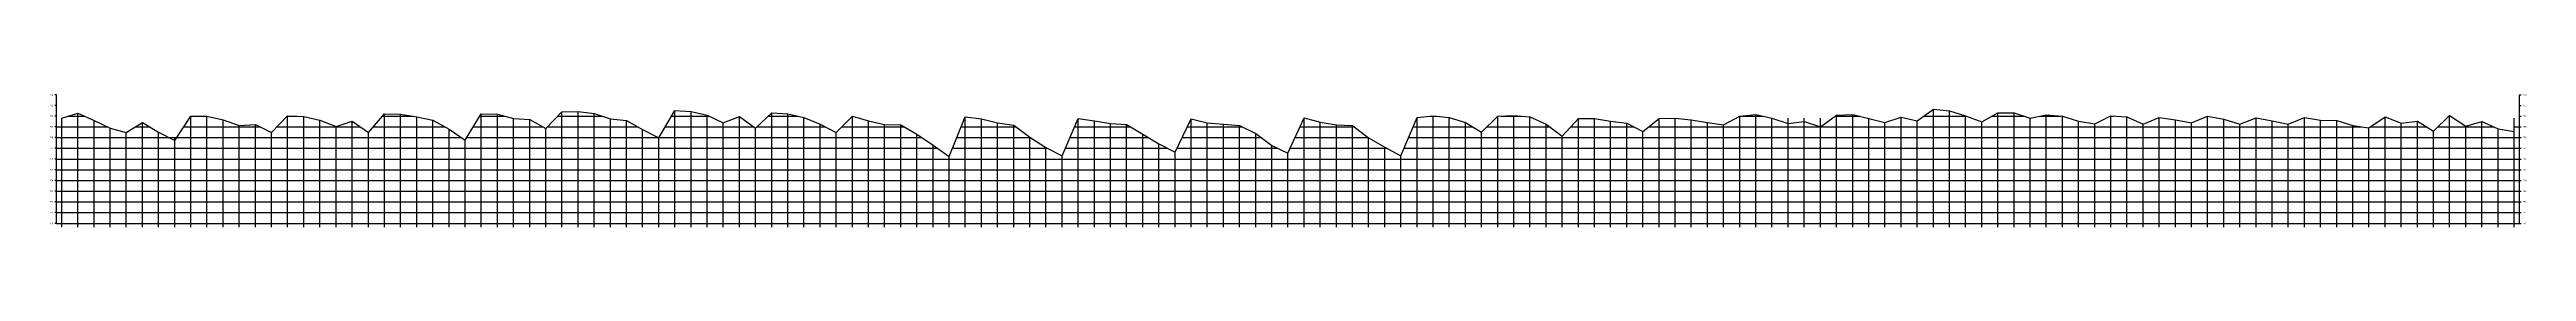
# Model space of a CAD drawing. Header units: millimetres. Extents: x 505 to 14020, y 627 to 6964.
# Drawn here: x 1464 to 3767, y 783 to 908 of the extents above; entities that cross this region are included whole.
import ezdxf
from ezdxf.enums import TextEntityAlignment as Align

# ---------------------------------------------------------------- set-up
doc = ezdxf.new("R2010")
doc.units = ezdxf.units.MM
doc.layers.add('GL', color=3, linetype='Continuous')
doc.layers.add('SCALE_LINE', color=1, linetype='Continuous')
doc.styles.get("Standard").update_dxf_attribs({"font": 'arial.ttf'})

msp = doc.modelspace()

# ---------------------------------------------------------------- linework, layer by layer
for p, q in [((1470.247, 876.75), (1517.485, 876.75)), ((1475.247, 783.25), (1475.247, 884.94)), ((1481.349, 886.75), (1496.079, 886.75)), ((1490.247, 783.25), (1490.247, 889.39)), ((1490.247, 783.25), (1490.247, 889.39)), ((1505.247, 783.25), (1505.247, 882.6)), ((1505.247, 783.25), (1505.247, 882.6)), ((1505.247, 783.25), (1505.247, 882.6)), ((1520.247, 783.25), (1520.247, 875.43)), ((1520.247, 783.25), (1520.247, 875.43)), ((1520.247, 783.25), (1520.247, 875.43)), ((1520.247, 783.25), (1520.247, 875.43)), ((1543.752, 876.75), (1556.95, 876.75)), ((1550.247, 783.25), (1550.247, 880.79)), ((1550.247, 783.25), (1550.247, 880.79)), ((1550.247, 783.25), (1550.247, 880.79)), ((1550.247, 783.25), (1550.247, 880.79)), ((1550.247, 783.25), (1550.247, 880.79)), ((1550.247, 783.25), (1550.247, 880.79)), ((1588.685, 876.75), (1659.803, 876.75)), ((1595.247, 783.25), (1595.247, 886.65)), ((1595.247, 783.25), (1595.247, 886.65)), ((1595.247, 783.25), (1595.247, 886.65)), ((1595.247, 783.25), (1595.247, 886.65)), ((1595.247, 783.25), (1595.247, 886.65)), ((1595.247, 783.25), (1595.247, 886.65)), ((1595.247, 783.25), (1595.247, 886.65)), ((1595.247, 783.25), (1595.247, 886.65)), ((1595.247, 783.25), (1595.247, 886.65)), ((1610.247, 783.25), (1610.247, 886.74)), ((1610.247, 783.25), (1610.247, 886.74)), ((1610.247, 783.25), (1610.247, 886.74)), ((1610.247, 783.25), (1610.247, 886.74)), ((1610.247, 783.25), (1610.247, 886.74)), ((1610.247, 783.25), (1610.247, 886.74)), ((1610.247, 783.25), (1610.247, 886.74)), ((1610.247, 783.25), (1610.247, 886.74)), ((1610.247, 783.25), (1610.247, 886.74)), ((1610.247, 783.25), (1610.247, 886.74)), ((1625.247, 783.25), (1625.247, 883.31)), ((1625.247, 783.25), (1625.247, 883.31)), ((1625.247, 783.25), (1625.247, 883.31)), ((1625.247, 783.25), (1625.247, 883.31)), ((1625.247, 783.25), (1625.247, 883.31)), ((1625.247, 783.25), (1625.247, 883.31)), ((1625.247, 783.25), (1625.247, 883.31)), ((1625.247, 783.25), (1625.247, 883.31)), ((1625.247, 783.25), (1625.247, 883.31)), ((1625.247, 783.25), (1625.247, 883.31)), ((1625.247, 783.25), (1625.247, 883.31)), ((1640.247, 783.25), (1640.247, 878.14)), ((1640.247, 783.25), (1640.247, 878.14)), ((1640.247, 783.25), (1640.247, 878.14)), ((1640.247, 783.25), (1640.247, 878.14)), ((1640.247, 783.25), (1640.247, 878.14)), ((1640.247, 783.25), (1640.247, 878.14)), ((1640.247, 783.25), (1640.247, 878.14)), ((1640.247, 783.25), (1640.247, 878.14)), ((1640.247, 783.25), (1640.247, 878.14)), ((1640.247, 783.25), (1640.247, 878.14)), ((1640.247, 783.25), (1640.247, 878.14)), ((1640.247, 783.25), (1640.247, 878.14)), ((1655.247, 783.25), (1655.247, 879.01)), ((1655.247, 783.25), (1655.247, 879.01)), ((1655.247, 783.25), (1655.247, 879.01)), ((1655.247, 783.25), (1655.247, 879.01)), ((1655.247, 783.25), (1655.247, 879.01)), ((1655.247, 783.25), (1655.247, 879.01)), ((1655.247, 783.25), (1655.247, 879.01)), ((1655.247, 783.25), (1655.247, 879.01)), ((1655.247, 783.25), (1655.247, 879.01)), ((1655.247, 783.25), (1655.247, 879.01)), ((1655.247, 783.25), (1655.247, 879.01)), ((1655.247, 783.25), (1655.247, 879.01)), ((1655.247, 783.25), (1655.247, 879.01)), ((1675.289, 876.75), (1752.775, 876.75)), ((1685.023, 886.75), (1693.662, 886.75)), ((1685.247, 783.25), (1685.247, 886.98)), ((1685.247, 783.25), (1685.247, 886.98)), ((1685.247, 783.25), (1685.247, 886.98)), ((1685.247, 783.25), (1685.247, 886.98)), ((1685.247, 783.25), (1685.247, 886.98)), ((1685.247, 783.25), (1685.247, 886.98)), ((1685.247, 783.25), (1685.247, 886.98)), ((1685.247, 783.25), (1685.247, 886.98)), ((1685.247, 783.25), (1685.247, 886.98)), ((1685.247, 783.25), (1685.247, 886.98)), ((1685.247, 783.25), (1685.247, 886.98)), ((1685.247, 783.25), (1685.247, 886.98)), ((1685.247, 783.25), (1685.247, 886.98)), ((1700.247, 783.25), (1700.247, 886.57)), ((1700.247, 783.25), (1700.247, 886.57)), ((1700.247, 783.25), (1700.247, 886.57)), ((1700.247, 783.25), (1700.247, 886.57)), ((1700.247, 783.25), (1700.247, 886.57)), ((1700.247, 783.25), (1700.247, 886.57)), ((1700.247, 783.25), (1700.247, 886.57)), ((1700.247, 783.25), (1700.247, 886.57)), ((1700.247, 783.25), (1700.247, 886.57)), ((1700.247, 783.25), (1700.247, 886.57)), ((1700.247, 783.25), (1700.247, 886.57)), ((1700.247, 783.25), (1700.247, 886.57)), ((1700.247, 783.25), (1700.247, 886.57)), ((1715.247, 783.25), (1715.247, 883.09)), ((1715.247, 783.25), (1715.247, 883.09)), ((1715.247, 783.25), (1715.247, 883.09)), ((1715.247, 783.25), (1715.247, 883.09)), ((1715.247, 783.25), (1715.247, 883.09)), ((1715.247, 783.25), (1715.247, 883.09)), ((1715.247, 783.25), (1715.247, 883.09)), ((1715.247, 783.25), (1715.247, 883.09)), ((1715.247, 783.25), (1715.247, 883.09)), ((1715.247, 783.25), (1715.247, 883.09)), ((1715.247, 783.25), (1715.247, 883.09)), ((1715.247, 783.25), (1715.247, 883.09)), ((1715.247, 783.25), (1715.247, 883.09)), ((1730.247, 783.25), (1730.247, 877.03)), ((1730.247, 783.25), (1730.247, 877.03)), ((1730.247, 783.25), (1730.247, 877.03)), ((1730.247, 783.25), (1730.247, 877.03)), ((1730.247, 783.25), (1730.247, 877.03)), ((1730.247, 783.25), (1730.247, 877.03)), ((1730.247, 783.25), (1730.247, 877.03)), ((1730.247, 783.25), (1730.247, 877.03)), ((1730.247, 783.25), (1730.247, 877.03)), ((1730.247, 783.25), (1730.247, 877.03)), ((1730.247, 783.25), (1730.247, 877.03)), ((1730.247, 783.25), (1730.247, 877.03)), ((1730.247, 783.25), (1730.247, 877.03)), ((1745.247, 783.25), (1745.247, 882.04)), ((1745.247, 783.25), (1745.247, 882.04)), ((1745.247, 783.25), (1745.247, 882.04)), ((1745.247, 783.25), (1745.247, 882.04)), ((1745.247, 783.25), (1745.247, 882.04)), ((1745.247, 783.25), (1745.247, 882.04)), ((1745.247, 783.25), (1745.247, 882.04)), ((1745.247, 783.25), (1745.247, 882.04)), ((1745.247, 783.25), (1745.247, 882.04)), ((1745.247, 783.25), (1745.247, 882.04)), ((1745.247, 783.25), (1745.247, 882.04)), ((1745.247, 783.25), (1745.247, 882.04)), ((1745.247, 783.25), (1745.247, 882.04)), ((1764.783, 876.75), (1831.326, 876.75)), ((1773.424, 886.75), (1801.913, 886.75)), ((1775.247, 783.25), (1775.247, 888.86)), ((1775.247, 783.25), (1775.247, 888.86)), ((1775.247, 783.25), (1775.247, 888.86)), ((1775.247, 783.25), (1775.247, 888.86)), ((1775.247, 783.25), (1775.247, 888.86)), ((1775.247, 783.25), (1775.247, 888.86)), ((1775.247, 783.25), (1775.247, 888.86)), ((1775.247, 783.25), (1775.247, 888.86)), ((1775.247, 783.25), (1775.247, 888.86)), ((1775.247, 783.25), (1775.247, 888.86)), ((1775.247, 783.25), (1775.247, 888.86)), ((1775.247, 783.25), (1775.247, 888.86)), ((1775.247, 783.25), (1775.247, 888.86)), ((1790.247, 783.25), (1790.247, 888.57)), ((1790.247, 783.25), (1790.247, 888.57)), ((1790.247, 783.25), (1790.247, 888.57)), ((1790.247, 783.25), (1790.247, 888.57)), ((1790.247, 783.25), (1790.247, 888.57)), ((1790.247, 783.25), (1790.247, 888.57)), ((1790.247, 783.25), (1790.247, 888.57)), ((1790.247, 783.25), (1790.247, 888.57)), ((1790.247, 783.25), (1790.247, 888.57)), ((1790.247, 783.25), (1790.247, 888.57)), ((1790.247, 783.25), (1790.247, 888.57)), ((1790.247, 783.25), (1790.247, 888.57)), ((1790.247, 783.25), (1790.247, 888.57)), ((1805.247, 783.25), (1805.247, 886.23)), ((1805.247, 783.25), (1805.247, 886.23)), ((1805.247, 783.25), (1805.247, 886.23)), ((1805.247, 783.25), (1805.247, 886.23)), ((1805.247, 783.25), (1805.247, 886.23)), ((1805.247, 783.25), (1805.247, 886.23)), ((1805.247, 783.25), (1805.247, 886.23)), ((1805.247, 783.25), (1805.247, 886.23)), ((1805.247, 783.25), (1805.247, 886.23)), ((1805.247, 783.25), (1805.247, 886.23)), ((1805.247, 783.25), (1805.247, 886.23)), ((1805.247, 783.25), (1805.247, 886.23)), ((1805.247, 783.25), (1805.247, 886.23)), ((1820.247, 783.25), (1820.247, 882.911)), ((1820.247, 783.25), (1820.247, 882.911)), ((1820.247, 783.25), (1820.247, 882.911)), ((1820.247, 783.25), (1820.247, 882.911)), ((1820.247, 783.25), (1820.247, 882.911)), ((1820.247, 783.25), (1820.247, 882.911)), ((1820.247, 783.25), (1820.247, 882.911)), ((1820.247, 783.25), (1820.247, 882.911)), ((1820.247, 783.25), (1820.247, 882.911)), ((1820.247, 783.25), (1820.247, 882.911)), ((1820.247, 783.25), (1820.247, 882.911)), ((1820.247, 783.25), (1820.247, 882.911)), ((1820.247, 783.25), (1820.247, 882.911)), ((1857.842, 876.75), (1922.401, 876.75)), ((1864.002, 886.75), (1886.728, 886.75)), ((1865.247, 783.25), (1865.247, 888.77)), ((1865.247, 783.25), (1865.247, 888.77)), ((1865.247, 783.25), (1865.247, 888.77)), ((1865.247, 783.25), (1865.247, 888.77)), ((1865.247, 783.25), (1865.247, 888.77)), ((1865.247, 783.25), (1865.247, 888.77)), ((1865.247, 783.25), (1865.247, 888.77)), ((1865.247, 783.25), (1865.247, 888.77)), ((1865.247, 783.25), (1865.247, 888.77)), ((1865.247, 783.25), (1865.247, 888.77)), ((1865.247, 783.25), (1865.247, 888.77)), ((1865.247, 783.25), (1865.247, 888.77)), ((1865.247, 783.25), (1865.247, 888.77)), ((1880.247, 783.25), (1880.247, 888.5)), ((1880.247, 783.25), (1880.247, 888.5)), ((1880.247, 783.25), (1880.247, 888.5)), ((1880.247, 783.25), (1880.247, 888.5)), ((1880.247, 783.25), (1880.247, 888.5)), ((1880.247, 783.25), (1880.247, 888.5)), ((1880.247, 783.25), (1880.247, 888.5)), ((1880.247, 783.25), (1880.247, 888.5)), ((1880.247, 783.25), (1880.247, 888.5)), ((1880.247, 783.25), (1880.247, 888.5)), ((1880.247, 783.25), (1880.247, 888.5)), ((1880.247, 783.25), (1880.247, 888.5)), ((1880.247, 783.25), (1880.247, 888.5)), ((1895.247, 783.25), (1895.247, 884.45)), ((1895.247, 783.25), (1895.247, 884.45)), ((1895.247, 783.25), (1895.247, 884.45)), ((1895.247, 783.25), (1895.247, 884.45)), ((1895.247, 783.25), (1895.247, 884.45)), ((1895.247, 783.25), (1895.247, 884.45)), ((1895.247, 783.25), (1895.247, 884.45)), ((1895.247, 783.25), (1895.247, 884.45)), ((1895.247, 783.25), (1895.247, 884.45)), ((1895.247, 783.25), (1895.247, 884.45)), ((1895.247, 783.25), (1895.247, 884.45)), ((1895.247, 783.25), (1895.247, 884.45)), ((1895.247, 783.25), (1895.247, 884.45)), ((1910.247, 783.25), (1910.247, 883.5)), ((1910.247, 783.25), (1910.247, 883.5)), ((1910.247, 783.25), (1910.247, 883.5)), ((1910.247, 783.25), (1910.247, 883.5)), ((1910.247, 783.25), (1910.247, 883.5)), ((1910.247, 783.25), (1910.247, 883.5)), ((1910.247, 783.25), (1910.247, 883.5)), ((1910.247, 783.25), (1910.247, 883.5)), ((1910.247, 783.25), (1910.247, 883.5)), ((1910.247, 783.25), (1910.247, 883.5)), ((1910.247, 783.25), (1910.247, 883.5)), ((1910.247, 783.25), (1910.247, 883.5)), ((1910.247, 783.25), (1910.247, 883.5)), ((1925.247, 783.25), (1925.247, 875.17)), ((1925.247, 783.25), (1925.247, 875.17)), ((1925.247, 783.25), (1925.247, 875.17)), ((1925.247, 783.25), (1925.247, 875.17)), ((1925.247, 783.25), (1925.247, 875.17)), ((1925.247, 783.25), (1925.247, 875.17)), ((1925.247, 783.25), (1925.247, 875.17)), ((1925.247, 783.25), (1925.247, 875.17)), ((1925.247, 783.25), (1925.247, 875.17)), ((1925.247, 783.25), (1925.247, 875.17)), ((1925.247, 783.25), (1925.247, 875.17)), ((1925.247, 783.25), (1925.247, 875.17)), ((1925.247, 783.25), (1925.247, 875.17)), ((1926.769, 876.75), (2010.685, 876.75)), ((1936.403, 886.75), (1977.703, 886.75)), ((1940.247, 783.25), (1940.247, 890.74)), ((1940.247, 783.25), (1940.247, 890.74)), ((1940.247, 783.25), (1940.247, 890.74)), ((1940.247, 783.25), (1940.247, 890.74)), ((1940.247, 783.25), (1940.247, 890.74)), ((1940.247, 783.25), (1940.247, 890.74)), ((1940.247, 783.25), (1940.247, 890.74)), ((1940.247, 783.25), (1940.247, 890.74)), ((1940.247, 783.25), (1940.247, 890.74)), ((1940.247, 783.25), (1940.247, 890.74)), ((1940.247, 783.25), (1940.247, 890.74)), ((1940.247, 783.25), (1940.247, 890.74)), ((1940.247, 783.25), (1940.247, 890.74)), ((1955.247, 783.25), (1955.247, 891.01)), ((1955.247, 783.25), (1955.247, 891.01)), ((1955.247, 783.25), (1955.247, 891.01)), ((1955.247, 783.25), (1955.247, 891.01)), ((1955.247, 783.25), (1955.247, 891.01)), ((1955.247, 783.25), (1955.247, 891.01)), ((1955.247, 783.25), (1955.247, 891.01)), ((1955.247, 783.25), (1955.247, 891.01)), ((1955.247, 783.25), (1955.247, 891.01)), ((1955.247, 783.25), (1955.247, 891.01)), ((1955.247, 783.25), (1955.247, 891.01)), ((1955.247, 783.25), (1955.247, 891.01)), ((1955.247, 783.25), (1955.247, 891.01)), ((1970.247, 783.25), (1970.247, 889.34)), ((1970.247, 783.25), (1970.247, 889.34)), ((1970.247, 783.25), (1970.247, 889.34)), ((1970.247, 783.25), (1970.247, 889.34)), ((1970.247, 783.25), (1970.247, 889.34)), ((1970.247, 783.25), (1970.247, 889.34)), ((1970.247, 783.25), (1970.247, 889.34)), ((1970.247, 783.25), (1970.247, 889.34)), ((1970.247, 783.25), (1970.247, 889.34)), ((1970.247, 783.25), (1970.247, 889.34)), ((1970.247, 783.25), (1970.247, 889.34)), ((1970.247, 783.25), (1970.247, 889.34)), ((1970.247, 783.25), (1970.247, 889.34)), ((1985.247, 783.25), (1985.247, 884.13)), ((1985.247, 783.25), (1985.247, 884.13)), ((1985.247, 783.25), (1985.247, 884.13)), ((1985.247, 783.25), (1985.247, 884.13)), ((1985.247, 783.25), (1985.247, 884.13)), ((1985.247, 783.25), (1985.247, 884.13)), ((1985.247, 783.25), (1985.247, 884.13)), ((1985.247, 783.25), (1985.247, 884.13)), ((1985.247, 783.25), (1985.247, 884.13)), ((1985.247, 783.25), (1985.247, 884.13)), ((1985.247, 783.25), (1985.247, 884.13)), ((1985.247, 783.25), (1985.247, 884.13)), ((1985.247, 783.25), (1985.247, 884.13)), ((2000.247, 783.25), (2000.247, 882.54)), ((2000.247, 783.25), (2000.247, 882.54)), ((2000.247, 783.25), (2000.247, 882.54)), ((2000.247, 783.25), (2000.247, 882.54)), ((2000.247, 783.25), (2000.247, 882.54)), ((2000.247, 783.25), (2000.247, 882.54)), ((2000.247, 783.25), (2000.247, 882.54)), ((2000.247, 783.25), (2000.247, 882.54)), ((2000.247, 783.25), (2000.247, 882.54)), ((2000.247, 783.25), (2000.247, 882.54)), ((2000.247, 783.25), (2000.247, 882.54)), ((2000.247, 783.25), (2000.247, 882.54)), ((2000.247, 783.25), (2000.247, 882.54)), ((2036.288, 876.75), (2118.598, 876.75)), ((2042.136, 886.75), (2076.883, 886.75)), ((2045.247, 783.25), (2045.247, 892.07)), ((2045.247, 783.25), (2045.247, 892.07)), ((2045.247, 783.25), (2045.247, 892.07)), ((2045.247, 783.25), (2045.247, 892.07)), ((2045.247, 783.25), (2045.247, 892.07)), ((2045.247, 783.25), (2045.247, 892.07)), ((2045.247, 783.25), (2045.247, 892.07)), ((2045.247, 783.25), (2045.247, 892.07)), ((2045.247, 783.25), (2045.247, 892.07)), ((2045.247, 783.25), (2045.247, 892.07)), ((2045.247, 783.25), (2045.247, 892.07)), ((2045.247, 783.25), (2045.247, 892.07)), ((2045.247, 783.25), (2045.247, 892.07)), ((2060.247, 783.25), (2060.247, 891.22)), ((2060.247, 783.25), (2060.247, 891.22)), ((2060.247, 783.25), (2060.247, 891.22)), ((2060.247, 783.25), (2060.247, 891.22)), ((2060.247, 783.25), (2060.247, 891.22)), ((2060.247, 783.25), (2060.247, 891.22)), ((2060.247, 783.25), (2060.247, 891.22)), ((2060.247, 783.25), (2060.247, 891.22)), ((2060.247, 783.25), (2060.247, 891.22)), ((2060.247, 783.25), (2060.247, 891.22)), ((2060.247, 783.25), (2060.247, 891.22)), ((2060.247, 783.25), (2060.247, 891.22)), ((2060.247, 783.25), (2060.247, 891.22)), ((2075.247, 783.25), (2075.247, 887.53)), ((2075.247, 783.25), (2075.247, 887.53)), ((2075.247, 783.25), (2075.247, 887.53)), ((2075.247, 783.25), (2075.247, 887.53)), ((2075.247, 783.25), (2075.247, 887.53)), ((2075.247, 783.25), (2075.247, 887.53)), ((2075.247, 783.25), (2075.247, 887.53)), ((2075.247, 783.25), (2075.247, 887.53)), ((2075.247, 783.25), (2075.247, 887.53)), ((2075.247, 783.25), (2075.247, 887.53)), ((2075.247, 783.25), (2075.247, 887.53)), ((2075.247, 783.25), (2075.247, 887.53)), ((2075.247, 783.25), (2075.247, 887.53)), ((2090.247, 783.25), (2090.247, 880.38)), ((2090.247, 783.25), (2090.247, 880.38)), ((2090.247, 783.25), (2090.247, 880.38)), ((2090.247, 783.25), (2090.247, 880.38)), ((2090.247, 783.25), (2090.247, 880.38)), ((2090.247, 783.25), (2090.247, 880.38)), ((2090.247, 783.25), (2090.247, 880.38)), ((2090.247, 783.25), (2090.247, 880.38)), ((2090.247, 783.25), (2090.247, 880.38)), ((2090.247, 783.25), (2090.247, 880.38)), ((2090.247, 783.25), (2090.247, 880.38)), ((2090.247, 783.25), (2090.247, 880.38)), ((2090.247, 783.25), (2090.247, 880.38)), ((2105.247, 783.25), (2105.247, 886.47)), ((2105.247, 783.25), (2105.247, 886.47)), ((2105.247, 783.25), (2105.247, 886.47)), ((2105.247, 783.25), (2105.247, 886.47)), ((2105.247, 783.25), (2105.247, 886.47)), ((2105.247, 783.25), (2105.247, 886.47)), ((2105.247, 783.25), (2105.247, 886.47)), ((2105.247, 783.25), (2105.247, 886.47)), ((2105.247, 783.25), (2105.247, 886.47)), ((2105.247, 783.25), (2105.247, 886.47)), ((2105.247, 783.25), (2105.247, 886.47)), ((2105.247, 783.25), (2105.247, 886.47)), ((2105.247, 783.25), (2105.247, 886.47)), ((2120.247, 783.25), (2120.247, 875.55)), ((2120.247, 783.25), (2120.247, 875.55)), ((2120.247, 783.25), (2120.247, 875.55)), ((2120.247, 783.25), (2120.247, 875.55)), ((2120.247, 783.25), (2120.247, 875.55)), ((2120.247, 783.25), (2120.247, 875.55)), ((2120.247, 783.25), (2120.247, 875.55)), ((2120.247, 783.25), (2120.247, 875.55)), ((2120.247, 783.25), (2120.247, 875.55)), ((2120.247, 783.25), (2120.247, 875.55)), ((2120.247, 783.25), (2120.247, 875.55)), ((2120.247, 783.25), (2120.247, 875.55)), ((2120.247, 783.25), (2120.247, 875.55)), ((2121.515, 876.75), (2185.197, 876.75)), ((2132.086, 886.75), (2159.797, 886.75)), ((2135.247, 783.25), (2135.247, 889.74)), ((2135.247, 783.25), (2135.247, 889.74)), ((2135.247, 783.25), (2135.247, 889.74)), ((2135.247, 783.25), (2135.247, 889.74)), ((2135.247, 783.25), (2135.247, 889.74)), ((2135.247, 783.25), (2135.247, 889.74)), ((2135.247, 783.25), (2135.247, 889.74)), ((2135.247, 783.25), (2135.247, 889.74)), ((2135.247, 783.25), (2135.247, 889.74)), ((2135.247, 783.25), (2135.247, 889.74)), ((2135.247, 783.25), (2135.247, 889.74)), ((2135.247, 783.25), (2135.247, 889.74)), ((2135.247, 783.25), (2135.247, 889.74)), ((2150.247, 783.25), (2150.247, 888.87)), ((2150.247, 783.25), (2150.247, 888.87)), ((2150.247, 783.25), (2150.247, 888.87)), ((2150.247, 783.25), (2150.247, 888.87)), ((2150.247, 783.25), (2150.247, 888.87)), ((2150.247, 783.25), (2150.247, 888.87)), ((2150.247, 783.25), (2150.247, 888.87)), ((2150.247, 783.25), (2150.247, 888.87)), ((2150.247, 783.25), (2150.247, 888.87)), ((2150.247, 783.25), (2150.247, 888.87)), ((2150.247, 783.25), (2150.247, 888.87)), ((2150.247, 783.25), (2150.247, 888.87)), ((2150.247, 783.25), (2150.247, 888.87)), ((2165.247, 783.25), (2165.247, 885.541)), ((2165.247, 783.25), (2165.247, 885.541)), ((2165.247, 783.25), (2165.247, 885.541)), ((2165.247, 783.25), (2165.247, 885.541)), ((2165.247, 783.25), (2165.247, 885.541)), ((2165.247, 783.25), (2165.247, 885.541)), ((2165.247, 783.25), (2165.247, 885.541)), ((2165.247, 783.25), (2165.247, 885.541)), ((2165.247, 783.25), (2165.247, 885.541)), ((2165.247, 783.25), (2165.247, 885.541)), ((2165.247, 783.25), (2165.247, 885.541)), ((2165.247, 783.25), (2165.247, 885.541)), ((2165.247, 783.25), (2165.247, 885.541)), ((2180.247, 783.25), (2180.247, 879.4)), ((2180.247, 783.25), (2180.247, 879.4)), ((2180.247, 783.25), (2180.247, 879.4)), ((2180.247, 783.25), (2180.247, 879.4)), ((2180.247, 783.25), (2180.247, 879.4)), ((2180.247, 783.25), (2180.247, 879.4)), ((2180.247, 783.25), (2180.247, 879.4)), ((2180.247, 783.25), (2180.247, 879.4)), ((2180.247, 783.25), (2180.247, 879.4)), ((2180.247, 783.25), (2180.247, 879.4)), ((2180.247, 783.25), (2180.247, 879.4)), ((2180.247, 783.25), (2180.247, 879.4)), ((2180.247, 783.25), (2180.247, 879.4)), ((2200.518, 876.75), (2258.401, 876.75)), ((2210.247, 783.25), (2210.247, 886.68)), ((2210.247, 783.25), (2210.247, 886.68)), ((2210.247, 783.25), (2210.247, 886.68)), ((2210.247, 783.25), (2210.247, 886.68)), ((2210.247, 783.25), (2210.247, 886.68)), ((2210.247, 783.25), (2210.247, 886.68)), ((2210.247, 783.25), (2210.247, 886.68)), ((2210.247, 783.25), (2210.247, 886.68)), ((2210.247, 783.25), (2210.247, 886.68)), ((2210.247, 783.25), (2210.247, 886.68)), ((2210.247, 783.25), (2210.247, 886.68)), ((2210.247, 783.25), (2210.247, 886.68)), ((2210.247, 783.25), (2210.247, 886.68)), ((2225.247, 783.25), (2225.247, 882.28)), ((2225.247, 783.25), (2225.247, 882.28)), ((2225.247, 783.25), (2225.247, 882.28)), ((2225.247, 783.25), (2225.247, 882.28)), ((2225.247, 783.25), (2225.247, 882.28)), ((2225.247, 783.25), (2225.247, 882.28)), ((2225.247, 783.25), (2225.247, 882.28)), ((2225.247, 783.25), (2225.247, 882.28)), ((2225.247, 783.25), (2225.247, 882.28)), ((2225.247, 783.25), (2225.247, 882.28)), ((2225.247, 783.25), (2225.247, 882.28)), ((2225.247, 783.25), (2225.247, 882.28)), ((2225.247, 783.25), (2225.247, 882.28)), ((2240.247, 783.25), (2240.247, 878.91)), ((2240.247, 783.25), (2240.247, 878.91)), ((2240.247, 783.25), (2240.247, 878.91)), ((2240.247, 783.25), (2240.247, 878.91)), ((2240.247, 783.25), (2240.247, 878.91)), ((2240.247, 783.25), (2240.247, 878.91)), ((2240.247, 783.25), (2240.247, 878.91)), ((2240.247, 783.25), (2240.247, 878.91)), ((2240.247, 783.25), (2240.247, 878.91)), ((2240.247, 783.25), (2240.247, 878.91)), ((2240.247, 783.25), (2240.247, 878.91)), ((2240.247, 783.25), (2240.247, 878.91)), ((2240.247, 783.25), (2240.247, 878.91)), ((2255.247, 783.25), (2255.247, 878.55)), ((2255.247, 783.25), (2255.247, 878.55)), ((2255.247, 783.25), (2255.247, 878.55)), ((2255.247, 783.25), (2255.247, 878.55)), ((2255.247, 783.25), (2255.247, 878.55)), ((2255.247, 783.25), (2255.247, 878.55)), ((2255.247, 783.25), (2255.247, 878.55)), ((2255.247, 783.25), (2255.247, 878.55)), ((2255.247, 783.25), (2255.247, 878.55)), ((2255.247, 783.25), (2255.247, 878.55)), ((2255.247, 783.25), (2255.247, 878.55)), ((2255.247, 783.25), (2255.247, 878.55)), ((2255.247, 783.25), (2255.247, 878.55)), ((2311.477, 876.75), (2362.473, 876.75)), ((2315.247, 783.25), (2315.247, 886)), ((2315.247, 783.25), (2315.247, 884.94)), ((2315.247, 783.25), (2315.247, 884.94)), ((2315.247, 783.25), (2315.247, 884.94)), ((2315.247, 783.25), (2315.247, 884.94)), ((2315.247, 783.25), (2315.247, 884.94)), ((2315.247, 783.25), (2315.247, 884.94)), ((2315.247, 783.25), (2315.247, 884.94)), ((2315.247, 783.25), (2315.247, 884.94)), ((2315.247, 783.25), (2315.247, 884.94)), ((2315.247, 783.25), (2315.247, 884.94)), ((2315.247, 783.25), (2315.247, 884.94)), ((2315.247, 783.25), (2315.247, 884.94)), ((2330.247, 783.25), (2330.247, 884.32)), ((2330.247, 783.25), (2330.247, 884.32)), ((2330.247, 783.25), (2330.247, 884.32)), ((2330.247, 783.25), (2330.247, 884.32)), ((2330.247, 783.25), (2330.247, 884.32)), ((2330.247, 783.25), (2330.247, 884.32)), ((2330.247, 783.25), (2330.247, 884.32)), ((2330.247, 783.25), (2330.247, 884.32)), ((2330.247, 783.25), (2330.247, 884.32)), ((2330.247, 783.25), (2330.247, 884.32)), ((2330.247, 783.25), (2330.247, 884.32)), ((2330.247, 783.25), (2330.247, 884.32)), ((2330.247, 783.25), (2330.247, 884.32)), ((2345.247, 783.25), (2345.247, 880.52)), ((2345.247, 783.25), (2345.247, 880.52)), ((2345.247, 783.25), (2345.247, 880.52)), ((2345.247, 783.25), (2345.247, 880.52)), ((2345.247, 783.25), (2345.247, 880.52)), ((2345.247, 783.25), (2345.247, 880.52)), ((2345.247, 783.25), (2345.247, 880.52)), ((2345.247, 783.25), (2345.247, 880.52)), ((2345.247, 783.25), (2345.247, 880.52)), ((2345.247, 783.25), (2345.247, 880.52)), ((2345.247, 783.25), (2345.247, 880.52)), ((2345.247, 783.25), (2345.247, 880.52)), ((2345.247, 783.25), (2345.247, 880.52)), ((2360.247, 783.25), (2360.247, 878.431)), ((2360.247, 783.25), (2360.247, 878.431)), ((2360.247, 783.25), (2360.247, 878.431)), ((2360.247, 783.25), (2360.247, 878.431)), ((2360.247, 783.25), (2360.247, 878.431)), ((2360.247, 783.25), (2360.247, 878.431)), ((2360.247, 783.25), (2360.247, 878.431)), ((2360.247, 783.25), (2360.247, 878.431)), ((2360.247, 783.25), (2360.247, 878.431)), ((2360.247, 783.25), (2360.247, 878.431)), ((2360.247, 783.25), (2360.247, 878.431)), ((2360.247, 783.25), (2360.247, 878.431)), ((2360.247, 783.25), (2360.247, 878.431)), ((2416.831, 876.75), (2468.963, 876.75)), ((2420.247, 783.25), (2420.247, 884.67)), ((2420.247, 783.25), (2420.247, 884.67)), ((2420.247, 783.25), (2420.247, 884.67)), ((2420.247, 783.25), (2420.247, 884.67)), ((2420.247, 783.25), (2420.247, 884.67)), ((2420.247, 783.25), (2420.247, 884.67)), ((2420.247, 783.25), (2420.247, 884.67)), ((2420.247, 783.25), (2420.247, 884.67)), ((2420.247, 783.25), (2420.247, 884.67)), ((2420.247, 783.25), (2420.247, 884.67)), ((2420.247, 783.25), (2420.247, 884.67)), ((2420.247, 783.25), (2420.247, 884.67)), ((2420.247, 783.25), (2420.247, 884.67)), ((2435.247, 783.25), (2435.247, 882.24)), ((2435.247, 783.25), (2435.247, 882.24)), ((2435.247, 783.25), (2435.247, 882.24)), ((2435.247, 783.25), (2435.247, 882.24)), ((2435.247, 783.25), (2435.247, 882.24)), ((2435.247, 783.25), (2435.247, 882.24)), ((2435.247, 783.25), (2435.247, 882.24)), ((2435.247, 783.25), (2435.247, 882.24)), ((2435.247, 783.25), (2435.247, 882.24)), ((2435.247, 783.25), (2435.247, 882.24)), ((2435.247, 783.25), (2435.247, 882.24)), ((2435.247, 783.25), (2435.247, 882.24)), ((2435.247, 783.25), (2435.247, 882.24)), ((2450.247, 783.25), (2450.247, 879.89)), ((2450.247, 783.25), (2450.247, 879.89)), ((2450.247, 783.25), (2450.247, 879.89)), ((2450.247, 783.25), (2450.247, 879.89)), ((2450.247, 783.25), (2450.247, 879.89)), ((2450.247, 783.25), (2450.247, 879.89)), ((2450.247, 783.25), (2450.247, 879.89)), ((2450.247, 783.25), (2450.247, 879.89)), ((2450.247, 783.25), (2450.247, 879.89)), ((2450.247, 783.25), (2450.247, 879.89)), ((2450.247, 783.25), (2450.247, 879.89)), ((2450.247, 783.25), (2450.247, 879.89)), ((2450.247, 783.25), (2450.247, 879.89)), ((2465.247, 783.25), (2465.247, 878.96)), ((2465.247, 783.25), (2465.247, 878.96)), ((2465.247, 783.25), (2465.247, 878.96)), ((2465.247, 783.25), (2465.247, 878.96)), ((2465.247, 783.25), (2465.247, 878.96)), ((2465.247, 783.25), (2465.247, 878.96)), ((2465.247, 783.25), (2465.247, 878.96)), ((2465.247, 783.25), (2465.247, 878.96)), ((2465.247, 783.25), (2465.247, 878.96)), ((2465.247, 783.25), (2465.247, 878.96)), ((2465.247, 783.25), (2465.247, 878.96)), ((2465.247, 783.25), (2465.247, 878.96)), ((2465.247, 783.25), (2465.247, 878.96)), ((2521.589, 876.75), (2572.629, 876.75)), ((2525.247, 783.25), (2525.247, 884.4)), ((2525.247, 783.25), (2525.247, 884.4)), ((2525.247, 783.25), (2525.247, 884.4)), ((2525.247, 783.25), (2525.247, 884.4)), ((2525.247, 783.25), (2525.247, 884.4)), ((2525.247, 783.25), (2525.247, 884.4)), ((2525.247, 783.25), (2525.247, 884.4)), ((2525.247, 783.25), (2525.247, 884.4)), ((2525.247, 783.25), (2525.247, 884.4)), ((2525.247, 783.25), (2525.247, 884.4)), ((2525.247, 783.25), (2525.247, 884.4)), ((2525.247, 783.25), (2525.247, 884.4)), ((2525.247, 783.25), (2525.247, 884.4)), ((2540.247, 783.25), (2540.247, 880.49)), ((2540.247, 783.25), (2540.247, 880.49)), ((2540.247, 783.25), (2540.247, 880.49)), ((2540.247, 783.25), (2540.247, 880.49)), ((2540.247, 783.25), (2540.247, 880.49)), ((2540.247, 783.25), (2540.247, 880.49)), ((2540.247, 783.25), (2540.247, 880.49)), ((2540.247, 783.25), (2540.247, 880.49)), ((2540.247, 783.25), (2540.247, 880.49)), ((2540.247, 783.25), (2540.247, 880.49)), ((2540.247, 783.25), (2540.247, 880.49)), ((2540.247, 783.25), (2540.247, 880.49)), ((2540.247, 783.25), (2540.247, 880.49)), ((2555.247, 783.25), (2555.247, 879.24)), ((2555.247, 783.25), (2555.247, 879.24)), ((2555.247, 783.25), (2555.247, 879.24)), ((2555.247, 783.25), (2555.247, 879.24)), ((2555.247, 783.25), (2555.247, 879.24)), ((2555.247, 783.25), (2555.247, 879.24)), ((2555.247, 783.25), (2555.247, 879.24)), ((2555.247, 783.25), (2555.247, 879.24)), ((2555.247, 783.25), (2555.247, 879.24)), ((2555.247, 783.25), (2555.247, 879.24)), ((2555.247, 783.25), (2555.247, 879.24)), ((2555.247, 783.25), (2555.247, 879.24)), ((2555.247, 783.25), (2555.247, 879.24)), ((2570.247, 783.25), (2570.247, 877.9)), ((2570.247, 783.25), (2570.247, 877.9)), ((2570.247, 783.25), (2570.247, 877.9)), ((2570.247, 783.25), (2570.247, 877.9)), ((2570.247, 783.25), (2570.247, 877.9)), ((2570.247, 783.25), (2570.247, 877.9)), ((2570.247, 783.25), (2570.247, 877.9)), ((2570.247, 783.25), (2570.247, 877.9)), ((2570.247, 783.25), (2570.247, 877.9)), ((2570.247, 783.25), (2570.247, 877.9)), ((2570.247, 783.25), (2570.247, 877.9)), ((2570.247, 783.25), (2570.247, 877.9)), ((2570.247, 783.25), (2570.247, 877.9)), ((2626.398, 876.75), (2676.821, 876.75)), ((2630.247, 783.25), (2630.247, 885.18)), ((2630.247, 783.25), (2630.247, 884.94)), ((2630.247, 783.25), (2630.247, 884.94)), ((2630.247, 783.25), (2630.247, 884.94)), ((2630.247, 783.25), (2630.247, 884.94)), ((2630.247, 783.25), (2630.247, 884.94)), ((2630.247, 783.25), (2630.247, 884.94)), ((2630.247, 783.25), (2630.247, 884.94)), ((2630.247, 783.25), (2630.247, 884.94)), ((2630.247, 783.25), (2630.247, 884.94)), ((2630.247, 783.25), (2630.247, 884.94)), ((2630.247, 783.25), (2630.247, 884.94)), ((2630.247, 783.25), (2630.247, 884.94)), ((2645.247, 783.25), (2645.247, 881.27)), ((2645.247, 783.25), (2645.247, 881.27)), ((2645.247, 783.25), (2645.247, 881.27)), ((2645.247, 783.25), (2645.247, 881.27)), ((2645.247, 783.25), (2645.247, 881.27)), ((2645.247, 783.25), (2645.247, 881.27)), ((2645.247, 783.25), (2645.247, 881.27)), ((2645.247, 783.25), (2645.247, 881.27)), ((2645.247, 783.25), (2645.247, 881.27)), ((2645.247, 783.25), (2645.247, 881.27)), ((2645.247, 783.25), (2645.247, 881.27)), ((2645.247, 783.25), (2645.247, 881.27)), ((2645.247, 783.25), (2645.247, 881.27)), ((2660.247, 783.25), (2660.247, 878.51)), ((2660.247, 783.25), (2660.247, 878.51)), ((2660.247, 783.25), (2660.247, 878.51)), ((2660.247, 783.25), (2660.247, 878.51)), ((2660.247, 783.25), (2660.247, 878.51)), ((2660.247, 783.25), (2660.247, 878.51)), ((2660.247, 783.25), (2660.247, 878.51)), ((2660.247, 783.25), (2660.247, 878.51)), ((2660.247, 783.25), (2660.247, 878.51)), ((2660.247, 783.25), (2660.247, 878.51)), ((2660.247, 783.25), (2660.247, 878.51)), ((2660.247, 783.25), (2660.247, 878.51)), ((2660.247, 783.25), (2660.247, 878.51)), ((2675.247, 783.25), (2675.247, 877.94)), ((2675.247, 783.25), (2675.247, 877.94)), ((2675.247, 783.25), (2675.247, 877.94)), ((2675.247, 783.25), (2675.247, 877.94)), ((2675.247, 783.25), (2675.247, 877.94)), ((2675.247, 783.25), (2675.247, 877.94)), ((2675.247, 783.25), (2675.247, 877.94)), ((2675.247, 783.25), (2675.247, 877.94)), ((2675.247, 783.25), (2675.247, 877.94)), ((2675.247, 783.25), (2675.247, 877.94)), ((2675.247, 783.25), (2675.247, 877.94)), ((2675.247, 783.25), (2675.247, 877.94)), ((2675.247, 783.25), (2675.247, 877.94)), ((2731.542, 876.75), (2787.091, 876.75)), ((2735.247, 783.25), (2735.247, 885.58)), ((2735.247, 783.25), (2735.247, 884.94)), ((2735.247, 783.25), (2735.247, 884.94)), ((2735.247, 783.25), (2735.247, 884.94)), ((2735.247, 783.25), (2735.247, 884.94)), ((2735.247, 783.25), (2735.247, 884.94)), ((2735.247, 783.25), (2735.247, 884.94)), ((2735.247, 783.25), (2735.247, 884.94)), ((2735.247, 783.25), (2735.247, 884.94)), ((2735.247, 783.25), (2735.247, 884.94)), ((2735.247, 783.25), (2735.247, 884.94)), ((2735.247, 783.25), (2735.247, 884.94)), ((2735.247, 783.25), (2735.247, 884.94)), ((2747.104, 886.75), (2753.209, 886.75)), ((2750.247, 783.25), (2750.247, 887.06)), ((2750.247, 783.25), (2750.247, 887.06)), ((2750.247, 783.25), (2750.247, 887.06)), ((2750.247, 783.25), (2750.247, 887.06)), ((2750.247, 783.25), (2750.247, 887.06)), ((2750.247, 783.25), (2750.247, 887.06)), ((2750.247, 783.25), (2750.247, 887.06)), ((2750.247, 783.25), (2750.247, 887.06)), ((2750.247, 783.25), (2750.247, 887.06)), ((2750.247, 783.25), (2750.247, 887.06)), ((2750.247, 783.25), (2750.247, 887.06)), ((2750.247, 783.25), (2750.247, 887.06)), ((2750.247, 783.25), (2750.247, 887.06)), ((2765.247, 783.25), (2765.247, 885.49)), ((2765.247, 783.25), (2765.247, 885.49)), ((2765.247, 783.25), (2765.247, 885.49)), ((2765.247, 783.25), (2765.247, 885.49)), ((2765.247, 783.25), (2765.247, 885.49)), ((2765.247, 783.25), (2765.247, 885.49)), ((2765.247, 783.25), (2765.247, 885.49)), ((2765.247, 783.25), (2765.247, 885.49)), ((2765.247, 783.25), (2765.247, 885.49)), ((2765.247, 783.25), (2765.247, 885.49)), ((2765.247, 783.25), (2765.247, 885.49)), ((2765.247, 783.25), (2765.247, 885.49)), ((2765.247, 783.25), (2765.247, 885.49)), ((2780.247, 783.25), (2780.247, 880.98)), ((2780.247, 783.25), (2780.247, 880.98)), ((2780.247, 783.25), (2780.247, 880.98)), ((2780.247, 783.25), (2780.247, 880.98)), ((2780.247, 783.25), (2780.247, 880.98)), ((2780.247, 783.25), (2780.247, 880.98)), ((2780.247, 783.25), (2780.247, 880.98)), ((2780.247, 783.25), (2780.247, 880.98)), ((2780.247, 783.25), (2780.247, 880.98)), ((2780.247, 783.25), (2780.247, 880.98)), ((2780.247, 783.25), (2780.247, 880.98)), ((2780.247, 783.25), (2780.247, 880.98)), ((2780.247, 783.25), (2780.247, 880.98)), ((2800.31, 876.75), (2858.535, 876.75)), ((2810.247, 783.25), (2810.247, 886.64)), ((2810.247, 783.25), (2810.247, 886.64)), ((2810.247, 783.25), (2810.247, 886.64)), ((2810.247, 783.25), (2810.247, 886.64)), ((2810.247, 783.25), (2810.247, 886.64)), ((2810.247, 783.25), (2810.247, 886.64)), ((2810.247, 783.25), (2810.247, 886.64)), ((2810.247, 783.25), (2810.247, 886.64)), ((2810.247, 783.25), (2810.247, 886.64)), ((2810.247, 783.25), (2810.247, 886.64)), ((2810.247, 783.25), (2810.247, 886.64)), ((2810.247, 783.25), (2810.247, 886.64)), ((2810.247, 783.25), (2810.247, 886.64)), ((2813.137, 886.75), (2832.437, 886.75)), ((2825.247, 783.25), (2825.247, 887.21)), ((2825.247, 783.25), (2825.247, 887.21)), ((2825.247, 783.25), (2825.247, 887.21)), ((2825.247, 783.25), (2825.247, 887.21)), ((2825.247, 783.25), (2825.247, 887.21)), ((2825.247, 783.25), (2825.247, 887.21)), ((2825.247, 783.25), (2825.247, 887.21)), ((2825.247, 783.25), (2825.247, 887.21)), ((2825.247, 783.25), (2825.247, 887.21)), ((2825.247, 783.25), (2825.247, 887.21)), ((2825.247, 783.25), (2825.247, 887.21)), ((2825.247, 783.25), (2825.247, 887.21)), ((2825.247, 783.25), (2825.247, 887.21)), ((2840.247, 783.25), (2840.247, 886.25)), ((2840.247, 783.25), (2840.247, 886.25)), ((2840.247, 783.25), (2840.247, 886.25)), ((2840.247, 783.25), (2840.247, 886.25)), ((2840.247, 783.25), (2840.247, 886.25)), ((2840.247, 783.25), (2840.247, 886.25)), ((2840.247, 783.25), (2840.247, 886.25)), ((2840.247, 783.25), (2840.247, 886.25)), ((2840.247, 783.25), (2840.247, 886.25)), ((2840.247, 783.25), (2840.247, 886.25)), ((2840.247, 783.25), (2840.247, 886.25)), ((2840.247, 783.25), (2840.247, 886.25)), ((2840.247, 783.25), (2840.247, 886.25)), ((2855.247, 783.25), (2855.247, 879.17)), ((2855.247, 783.25), (2855.247, 879.17)), ((2855.247, 783.25), (2855.247, 879.17)), ((2855.247, 783.25), (2855.247, 879.17)), ((2855.247, 783.25), (2855.247, 879.17)), ((2855.247, 783.25), (2855.247, 879.17)), ((2855.247, 783.25), (2855.247, 879.17)), ((2855.247, 783.25), (2855.247, 879.17)), ((2855.247, 783.25), (2855.247, 879.17)), ((2855.247, 783.25), (2855.247, 879.17)), ((2855.247, 783.25), (2855.247, 879.17)), ((2855.247, 783.25), (2855.247, 879.17)), ((2855.247, 783.25), (2855.247, 879.17)), ((2878.189, 876.75), (2937.106, 876.75)), ((2885.247, 783.25), (2885.247, 884.41)), ((2885.247, 783.25), (2885.247, 884.41)), ((2885.247, 783.25), (2885.247, 884.41)), ((2885.247, 783.25), (2885.247, 884.41)), ((2885.247, 783.25), (2885.247, 884.41)), ((2885.247, 783.25), (2885.247, 884.41)), ((2885.247, 783.25), (2885.247, 884.41)), ((2885.247, 783.25), (2885.247, 884.41)), ((2885.247, 783.25), (2885.247, 884.41)), ((2885.247, 783.25), (2885.247, 884.41)), ((2885.247, 783.25), (2885.247, 884.41)), ((2885.247, 783.25), (2885.247, 884.41)), ((2885.247, 783.25), (2885.247, 884.41)), ((2900.247, 783.25), (2900.247, 884.551)), ((2900.247, 783.25), (2900.247, 884.551)), ((2900.247, 783.25), (2900.247, 884.551)), ((2900.247, 783.25), (2900.247, 884.551)), ((2900.247, 783.25), (2900.247, 884.551)), ((2900.247, 783.25), (2900.247, 884.551)), ((2900.247, 783.25), (2900.247, 884.551)), ((2900.247, 783.25), (2900.247, 884.551)), ((2900.247, 783.25), (2900.247, 884.551)), ((2900.247, 783.25), (2900.247, 884.551)), ((2900.247, 783.25), (2900.247, 884.551)), ((2900.247, 783.25), (2900.247, 884.551)), ((2900.247, 783.25), (2900.247, 884.551)), ((2915.247, 783.25), (2915.247, 882.181)), ((2915.247, 783.25), (2915.247, 882.181)), ((2915.247, 783.25), (2915.247, 882.181)), ((2915.247, 783.25), (2915.247, 882.181)), ((2915.247, 783.25), (2915.247, 882.181)), ((2915.247, 783.25), (2915.247, 882.181)), ((2915.247, 783.25), (2915.247, 882.181)), ((2915.247, 783.25), (2915.247, 882.181)), ((2915.247, 783.25), (2915.247, 882.181)), ((2915.247, 783.25), (2915.247, 882.181)), ((2915.247, 783.25), (2915.247, 882.181)), ((2915.247, 783.25), (2915.247, 882.181)), ((2915.247, 783.25), (2915.247, 882.181)), ((2930.247, 783.25), (2930.247, 880.34)), ((2930.247, 783.25), (2930.247, 880.34)), ((2930.247, 783.25), (2930.247, 880.34)), ((2930.247, 783.25), (2930.247, 880.34)), ((2930.247, 783.25), (2930.247, 880.34)), ((2930.247, 783.25), (2930.247, 880.34)), ((2930.247, 783.25), (2930.247, 880.34)), ((2930.247, 783.25), (2930.247, 880.34)), ((2930.247, 783.25), (2930.247, 880.34)), ((2930.247, 783.25), (2930.247, 880.34)), ((2930.247, 783.25), (2930.247, 880.34)), ((2930.247, 783.25), (2930.247, 880.34)), ((2930.247, 783.25), (2930.247, 880.34)), ((2950.594, 876.75), (3613.403, 876.75)), ((2960.247, 783.25), (2960.247, 884.44)), ((2960.247, 783.25), (2960.247, 884.44)), ((2960.247, 783.25), (2960.247, 884.44)), ((2960.247, 783.25), (2960.247, 884.44)), ((2960.247, 783.25), (2960.247, 884.44)), ((2960.247, 783.25), (2960.247, 884.44)), ((2960.247, 783.25), (2960.247, 884.44)), ((2960.247, 783.25), (2960.247, 884.44)), ((2960.247, 783.25), (2960.247, 884.44)), ((2960.247, 783.25), (2960.247, 884.44)), ((2960.247, 783.25), (2960.247, 884.44)), ((2960.247, 783.25), (2960.247, 884.44)), ((2960.247, 783.25), (2960.247, 884.44)), ((2975.247, 783.25), (2975.247, 884.83)), ((2975.247, 783.25), (2975.247, 884.83)), ((2975.247, 783.25), (2975.247, 884.83)), ((2975.247, 783.25), (2975.247, 884.83)), ((2975.247, 783.25), (2975.247, 884.83)), ((2975.247, 783.25), (2975.247, 884.83)), ((2975.247, 783.25), (2975.247, 884.83)), ((2975.247, 783.25), (2975.247, 884.83)), ((2975.247, 783.25), (2975.247, 884.83)), ((2975.247, 783.25), (2975.247, 884.83)), ((2975.247, 783.25), (2975.247, 884.83)), ((2975.247, 783.25), (2975.247, 884.83)), ((2975.247, 783.25), (2975.247, 884.83)), ((2990.247, 783.25), (2990.247, 883.39)), ((2990.247, 783.25), (2990.247, 883.39)), ((2990.247, 783.25), (2990.247, 883.39)), ((2990.247, 783.25), (2990.247, 883.39)), ((2990.247, 783.25), (2990.247, 883.39)), ((2990.247, 783.25), (2990.247, 883.39)), ((2990.247, 783.25), (2990.247, 883.39)), ((2990.247, 783.25), (2990.247, 883.39)), ((2990.247, 783.25), (2990.247, 883.39)), ((2990.247, 783.25), (2990.247, 883.39)), ((2990.247, 783.25), (2990.247, 883.39)), ((2990.247, 783.25), (2990.247, 883.39)), ((2990.247, 783.25), (2990.247, 883.39)), ((3005.247, 783.25), (3005.247, 880.86)), ((3005.247, 783.25), (3005.247, 880.86)), ((3005.247, 783.25), (3005.247, 880.86)), ((3005.247, 783.25), (3005.247, 880.86)), ((3005.247, 783.25), (3005.247, 880.86)), ((3005.247, 783.25), (3005.247, 880.86)), ((3005.247, 783.25), (3005.247, 880.86)), ((3005.247, 783.25), (3005.247, 880.86)), ((3005.247, 783.25), (3005.247, 880.86)), ((3005.247, 783.25), (3005.247, 880.86)), ((3005.247, 783.25), (3005.247, 880.86)), ((3005.247, 783.25), (3005.247, 880.86)), ((3005.247, 783.25), (3005.247, 880.86)), ((3020.247, 783.25), (3020.247, 878.73)), ((3020.247, 783.25), (3020.247, 878.73)), ((3020.247, 783.25), (3020.247, 878.73)), ((3020.247, 783.25), (3020.247, 878.73)), ((3020.247, 783.25), (3020.247, 878.73)), ((3020.247, 783.25), (3020.247, 878.73)), ((3020.247, 783.25), (3020.247, 878.73)), ((3020.247, 783.25), (3020.247, 878.73)), ((3020.247, 783.25), (3020.247, 878.73)), ((3020.247, 783.25), (3020.247, 878.73)), ((3020.247, 783.25), (3020.247, 878.73)), ((3020.247, 783.25), (3020.247, 878.73)), ((3020.247, 783.25), (3020.247, 878.73)), ((3035.172, 886.75), (3056.854, 886.75)), ((3035.247, 783.25), (3035.247, 886.791)), ((3035.247, 783.25), (3035.247, 886.791)), ((3035.247, 783.25), (3035.247, 886.791)), ((3035.247, 783.25), (3035.247, 886.791)), ((3035.247, 783.25), (3035.247, 886.791)), ((3035.247, 783.25), (3035.247, 886.791)), ((3035.247, 783.25), (3035.247, 886.791)), ((3035.247, 783.25), (3035.247, 886.791)), ((3035.247, 783.25), (3035.247, 886.791)), ((3035.247, 783.25), (3035.247, 886.791)), ((3035.247, 783.25), (3035.247, 886.791)), ((3035.247, 783.25), (3035.247, 886.791)), ((3035.247, 783.25), (3035.247, 886.791)), ((3050.247, 783.25), (3050.247, 888.23)), ((3050.247, 783.25), (3050.247, 888.23)), ((3050.247, 783.25), (3050.247, 888.23)), ((3050.247, 783.25), (3050.247, 888.23)), ((3050.247, 783.25), (3050.247, 888.23)), ((3050.247, 783.25), (3050.247, 888.23)), ((3050.247, 783.25), (3050.247, 888.23)), ((3050.247, 783.25), (3050.247, 888.23)), ((3050.247, 783.25), (3050.247, 888.23)), ((3050.247, 783.25), (3050.247, 888.23)), ((3050.247, 783.25), (3050.247, 888.23)), ((3050.247, 783.25), (3050.247, 888.23)), ((3050.247, 783.25), (3050.247, 888.23)), ((3065.247, 783.25), (3065.247, 884.87)), ((3065.247, 783.25), (3065.247, 884.87)), ((3065.247, 783.25), (3065.247, 884.87)), ((3065.247, 783.25), (3065.247, 884.87)), ((3065.247, 783.25), (3065.247, 884.87)), ((3065.247, 783.25), (3065.247, 884.87)), ((3065.247, 783.25), (3065.247, 884.87)), ((3065.247, 783.25), (3065.247, 884.87)), ((3065.247, 783.25), (3065.247, 884.87)), ((3065.247, 783.25), (3065.247, 884.87)), ((3065.247, 783.25), (3065.247, 884.87)), ((3065.247, 783.25), (3065.247, 884.87)), ((3065.247, 783.25), (3065.247, 884.87)), ((3080.247, 783.25), (3080.247, 884.94)), ((3080.247, 783.25), (3080.247, 884.94)), ((3080.247, 783.25), (3080.247, 884.94)), ((3080.247, 783.25), (3080.247, 884.94)), ((3080.247, 783.25), (3080.247, 884.94)), ((3080.247, 783.25), (3080.247, 884.94)), ((3080.247, 783.25), (3080.247, 884.94)), ((3080.247, 783.25), (3080.247, 884.94)), ((3080.247, 783.25), (3080.247, 884.94)), ((3080.247, 783.25), (3080.247, 884.94)), ((3080.247, 783.25), (3080.247, 884.94)), ((3080.247, 783.25), (3080.247, 884.94)), ((3080.247, 783.25), (3080.247, 884.94)), ((3095.247, 783.25), (3095.247, 884.94)), ((3095.247, 783.25), (3095.247, 884.94)), ((3095.247, 783.25), (3095.247, 884.94)), ((3095.247, 783.25), (3095.247, 884.94)), ((3095.247, 783.25), (3095.247, 884.94)), ((3095.247, 783.25), (3095.247, 884.94)), ((3095.247, 783.25), (3095.247, 884.94)), ((3095.247, 783.25), (3095.247, 884.94)), ((3095.247, 783.25), (3095.247, 884.94)), ((3095.247, 783.25), (3095.247, 884.94)), ((3095.247, 783.25), (3095.247, 884.94)), ((3095.247, 783.25), (3095.247, 884.94)), ((3095.247, 783.25), (3095.247, 884.94)), ((3110.247, 783.25), (3110.247, 884.94)), ((3110.247, 783.25), (3110.247, 884.94)), ((3110.247, 783.25), (3110.247, 884.94)), ((3110.247, 783.25), (3110.247, 884.94)), ((3110.247, 783.25), (3110.247, 884.94)), ((3110.247, 783.25), (3110.247, 884.94)), ((3110.247, 783.25), (3110.247, 884.94)), ((3110.247, 783.25), (3110.247, 884.94)), ((3110.247, 783.25), (3110.247, 884.94)), ((3110.247, 783.25), (3110.247, 884.94)), ((3110.247, 783.25), (3110.247, 884.94)), ((3110.247, 783.25), (3110.247, 884.94)), ((3110.247, 783.25), (3110.247, 884.94)), ((3124.034, 886.75), (3146.932, 886.75)), ((3125.247, 783.25), (3125.247, 887.62)), ((3125.247, 783.25), (3125.247, 887.62)), ((3125.247, 783.25), (3125.247, 887.62)), ((3125.247, 783.25), (3125.247, 887.62)), ((3125.247, 783.25), (3125.247, 887.62)), ((3125.247, 783.25), (3125.247, 887.62)), ((3125.247, 783.25), (3125.247, 887.62)), ((3125.247, 783.25), (3125.247, 887.62)), ((3125.247, 783.25), (3125.247, 887.62)), ((3125.247, 783.25), (3125.247, 887.62)), ((3125.247, 783.25), (3125.247, 887.62)), ((3125.247, 783.25), (3125.247, 887.62)), ((3125.247, 783.25), (3125.247, 887.62)), ((3140.247, 783.25), (3140.247, 888.39)), ((3140.247, 783.25), (3140.247, 888.39)), ((3140.247, 783.25), (3140.247, 888.39)), ((3140.247, 783.25), (3140.247, 888.39)), ((3140.247, 783.25), (3140.247, 888.39)), ((3140.247, 783.25), (3140.247, 888.39)), ((3140.247, 783.25), (3140.247, 888.39)), ((3140.247, 783.25), (3140.247, 888.39)), ((3140.247, 783.25), (3140.247, 888.39)), ((3140.247, 783.25), (3140.247, 888.39)), ((3140.247, 783.25), (3140.247, 888.39)), ((3140.247, 783.25), (3140.247, 888.39)), ((3140.247, 783.25), (3140.247, 888.39)), ((3155.247, 783.25), (3155.247, 884.94)), ((3155.247, 783.25), (3155.247, 884.94)), ((3155.247, 783.25), (3155.247, 884.94)), ((3155.247, 783.25), (3155.247, 884.94)), ((3155.247, 783.25), (3155.247, 884.94)), ((3155.247, 783.25), (3155.247, 884.94)), ((3155.247, 783.25), (3155.247, 884.94)), ((3155.247, 783.25), (3155.247, 884.94)), ((3155.247, 783.25), (3155.247, 884.94)), ((3155.247, 783.25), (3155.247, 884.94)), ((3155.247, 783.25), (3155.247, 884.94)), ((3155.247, 783.25), (3155.247, 884.94)), ((3155.247, 783.25), (3155.247, 884.94)), ((3170.247, 783.25), (3170.247, 880.7)), ((3170.247, 783.25), (3170.247, 880.7)), ((3170.247, 783.25), (3170.247, 880.7)), ((3170.247, 783.25), (3170.247, 880.7)), ((3170.247, 783.25), (3170.247, 880.7)), ((3170.247, 783.25), (3170.247, 880.7)), ((3170.247, 783.25), (3170.247, 880.7)), ((3170.247, 783.25), (3170.247, 880.7)), ((3170.247, 783.25), (3170.247, 880.7)), ((3170.247, 783.25), (3170.247, 880.7)), ((3170.247, 783.25), (3170.247, 880.7)), ((3170.247, 783.25), (3170.247, 880.7)), ((3170.247, 783.25), (3170.247, 880.7)), ((3185.247, 783.25), (3185.247, 885.91)), ((3185.247, 783.25), (3185.247, 885.91)), ((3185.247, 783.25), (3185.247, 885.91)), ((3185.247, 783.25), (3185.247, 885.91)), ((3185.247, 783.25), (3185.247, 885.91)), ((3185.247, 783.25), (3185.247, 885.91)), ((3185.247, 783.25), (3185.247, 885.91)), ((3185.247, 783.25), (3185.247, 885.91)), ((3185.247, 783.25), (3185.247, 885.91)), ((3185.247, 783.25), (3185.247, 885.91)), ((3185.247, 783.25), (3185.247, 885.91)), ((3185.247, 783.25), (3185.247, 885.91)), ((3185.247, 783.25), (3185.247, 885.91)), ((3200.247, 783.25), (3200.247, 882.3)), ((3200.247, 783.25), (3200.247, 882.3)), ((3200.247, 783.25), (3200.247, 882.3)), ((3200.247, 783.25), (3200.247, 882.3)), ((3200.247, 783.25), (3200.247, 882.3)), ((3200.247, 783.25), (3200.247, 882.3)), ((3200.247, 783.25), (3200.247, 882.3)), ((3200.247, 783.25), (3200.247, 882.3)), ((3200.247, 783.25), (3200.247, 882.3)), ((3200.247, 783.25), (3200.247, 882.3)), ((3200.247, 783.25), (3200.247, 882.3)), ((3200.247, 783.25), (3200.247, 882.3)), ((3200.247, 783.25), (3200.247, 882.3)), ((3206.41, 886.75), (3246.232, 886.75)), ((3215.247, 783.25), (3215.247, 893.13)), ((3215.247, 783.25), (3215.247, 893.13)), ((3215.247, 783.25), (3215.247, 893.13)), ((3215.247, 783.25), (3215.247, 893.13)), ((3215.247, 783.25), (3215.247, 893.13)), ((3215.247, 783.25), (3215.247, 893.13)), ((3215.247, 783.25), (3215.247, 893.13)), ((3215.247, 783.25), (3215.247, 893.13)), ((3215.247, 783.25), (3215.247, 893.13)), ((3215.247, 783.25), (3215.247, 893.13)), ((3215.247, 783.25), (3215.247, 893.13)), ((3215.247, 783.25), (3215.247, 893.13)), ((3215.247, 783.25), (3215.247, 893.13)), ((3230.247, 783.25), (3230.247, 891.68)), ((3230.247, 783.25), (3230.247, 891.68)), ((3230.247, 783.25), (3230.247, 891.68)), ((3230.247, 783.25), (3230.247, 891.68)), ((3230.247, 783.25), (3230.247, 891.68)), ((3230.247, 783.25), (3230.247, 891.68)), ((3230.247, 783.25), (3230.247, 891.68)), ((3230.247, 783.25), (3230.247, 891.68)), ((3230.247, 783.25), (3230.247, 891.68)), ((3230.247, 783.25), (3230.247, 891.68)), ((3230.247, 783.25), (3230.247, 891.68)), ((3230.247, 783.25), (3230.247, 891.68)), ((3230.247, 783.25), (3230.247, 891.68)), ((3245.247, 783.25), (3245.247, 887.12)), ((3245.247, 783.25), (3245.247, 887.12)), ((3245.247, 783.25), (3245.247, 887.12)), ((3245.247, 783.25), (3245.247, 887.12)), ((3245.247, 783.25), (3245.247, 887.12)), ((3245.247, 783.25), (3245.247, 887.12)), ((3245.247, 783.25), (3245.247, 887.12)), ((3245.247, 783.25), (3245.247, 887.12)), ((3245.247, 783.25), (3245.247, 887.12)), ((3245.247, 783.25), (3245.247, 887.12)), ((3245.247, 783.25), (3245.247, 887.12)), ((3245.247, 783.25), (3245.247, 887.12)), ((3245.247, 783.25), (3245.247, 887.12)), ((3260.247, 783.25), (3260.247, 881.49)), ((3260.247, 783.25), (3260.247, 881.49)), ((3260.247, 783.25), (3260.247, 881.49)), ((3260.247, 783.25), (3260.247, 881.49)), ((3260.247, 783.25), (3260.247, 881.49)), ((3260.247, 783.25), (3260.247, 881.49)), ((3260.247, 783.25), (3260.247, 881.49)), ((3260.247, 783.25), (3260.247, 881.49)), ((3260.247, 783.25), (3260.247, 881.49)), ((3260.247, 783.25), (3260.247, 881.49)), ((3260.247, 783.25), (3260.247, 881.49)), ((3260.247, 783.25), (3260.247, 881.49)), ((3260.247, 783.25), (3260.247, 881.49)), ((3269.81, 886.75), (3299.762, 886.75)), ((3275.247, 783.25), (3275.247, 889.74)), ((3275.247, 783.25), (3275.247, 889.74)), ((3275.247, 783.25), (3275.247, 889.74)), ((3275.247, 783.25), (3275.247, 889.74)), ((3275.247, 783.25), (3275.247, 889.74)), ((3275.247, 783.25), (3275.247, 889.74)), ((3275.247, 783.25), (3275.247, 889.74)), ((3275.247, 783.25), (3275.247, 889.74)), ((3275.247, 783.25), (3275.247, 889.74)), ((3275.247, 783.25), (3275.247, 889.74)), ((3275.247, 783.25), (3275.247, 889.74)), ((3275.247, 783.25), (3275.247, 889.74)), ((3275.247, 783.25), (3275.247, 889.74)), ((3290.247, 783.25), (3290.247, 889.89)), ((3290.247, 783.25), (3290.247, 889.89)), ((3290.247, 783.25), (3290.247, 889.89)), ((3290.247, 783.25), (3290.247, 889.89)), ((3290.247, 783.25), (3290.247, 889.89)), ((3290.247, 783.25), (3290.247, 889.89)), ((3290.247, 783.25), (3290.247, 889.89)), ((3290.247, 783.25), (3290.247, 889.89)), ((3290.247, 783.25), (3290.247, 889.89)), ((3290.247, 783.25), (3290.247, 889.89)), ((3290.247, 783.25), (3290.247, 889.89)), ((3290.247, 783.25), (3290.247, 889.89)), ((3290.247, 783.25), (3290.247, 889.89)), ((3305.247, 783.25), (3305.247, 884.94)), ((3305.247, 783.25), (3305.247, 884.94)), ((3305.247, 783.25), (3305.247, 884.94)), ((3305.247, 783.25), (3305.247, 884.94)), ((3305.247, 783.25), (3305.247, 884.94)), ((3305.247, 783.25), (3305.247, 884.94)), ((3305.247, 783.25), (3305.247, 884.94)), ((3305.247, 783.25), (3305.247, 884.94)), ((3305.247, 783.25), (3305.247, 884.94)), ((3305.247, 783.25), (3305.247, 884.94)), ((3305.247, 783.25), (3305.247, 884.94)), ((3305.247, 783.25), (3305.247, 884.94)), ((3305.247, 783.25), (3305.247, 884.94)), ((3314.609, 886.75), (3333.873, 886.75)), ((3320.247, 783.25), (3320.247, 887.84)), ((3320.247, 783.25), (3320.247, 887.84)), ((3320.247, 783.25), (3320.247, 887.84)), ((3320.247, 783.25), (3320.247, 887.84)), ((3320.247, 783.25), (3320.247, 887.84)), ((3320.247, 783.25), (3320.247, 887.84)), ((3320.247, 783.25), (3320.247, 887.84)), ((3320.247, 783.25), (3320.247, 887.84)), ((3320.247, 783.25), (3320.247, 887.84)), ((3320.247, 783.25), (3320.247, 887.84)), ((3320.247, 783.25), (3320.247, 887.84)), ((3320.247, 783.25), (3320.247, 887.84)), ((3320.247, 783.25), (3320.247, 887.84)), ((3335.247, 783.25), (3335.247, 886.64)), ((3335.247, 783.25), (3335.247, 886.64)), ((3335.247, 783.25), (3335.247, 886.64)), ((3335.247, 783.25), (3335.247, 886.64)), ((3335.247, 783.25), (3335.247, 886.64)), ((3335.247, 783.25), (3335.247, 886.64)), ((3335.247, 783.25), (3335.247, 886.64)), ((3335.247, 783.25), (3335.247, 886.64)), ((3335.247, 783.25), (3335.247, 886.64)), ((3335.247, 783.25), (3335.247, 886.64)), ((3335.247, 783.25), (3335.247, 886.64)), ((3335.247, 783.25), (3335.247, 886.64)), ((3335.247, 783.25), (3335.247, 886.64)), ((3350.247, 783.25), (3350.247, 882.07)), ((3350.247, 783.25), (3350.247, 882.07)), ((3350.247, 783.25), (3350.247, 882.07)), ((3350.247, 783.25), (3350.247, 882.07)), ((3350.247, 783.25), (3350.247, 882.07)), ((3350.247, 783.25), (3350.247, 882.07)), ((3350.247, 783.25), (3350.247, 882.07)), ((3350.247, 783.25), (3350.247, 882.07)), ((3350.247, 783.25), (3350.247, 882.07)), ((3350.247, 783.25), (3350.247, 882.07)), ((3350.247, 783.25), (3350.247, 882.07)), ((3350.247, 783.25), (3350.247, 882.07)), ((3350.247, 783.25), (3350.247, 882.07)), ((3365.247, 783.25), (3365.247, 879.62)), ((3365.247, 783.25), (3365.247, 879.62)), ((3365.247, 783.25), (3365.247, 879.62)), ((3365.247, 783.25), (3365.247, 879.62)), ((3365.247, 783.25), (3365.247, 879.62)), ((3365.247, 783.25), (3365.247, 879.62)), ((3365.247, 783.25), (3365.247, 879.62)), ((3365.247, 783.25), (3365.247, 879.62)), ((3365.247, 783.25), (3365.247, 879.62)), ((3365.247, 783.25), (3365.247, 879.62)), ((3365.247, 783.25), (3365.247, 879.62)), ((3365.247, 783.25), (3365.247, 879.62)), ((3365.247, 783.25), (3365.247, 879.62)), ((3379.858, 886.75), (3383.182, 886.75)), ((3380.247, 783.25), (3380.247, 886.94)), ((3380.247, 783.25), (3380.247, 886.94)), ((3380.247, 783.25), (3380.247, 886.94)), ((3380.247, 783.25), (3380.247, 886.94)), ((3380.247, 783.25), (3380.247, 886.94)), ((3380.247, 783.25), (3380.247, 886.94)), ((3380.247, 783.25), (3380.247, 886.94)), ((3380.247, 783.25), (3380.247, 886.94)), ((3380.247, 783.25), (3380.247, 886.94)), ((3380.247, 783.25), (3380.247, 886.94)), ((3380.247, 783.25), (3380.247, 886.94)), ((3380.247, 783.25), (3380.247, 886.94)), ((3380.247, 783.25), (3380.247, 886.94)), ((3395.247, 783.25), (3395.247, 885.97)), ((3395.247, 783.25), (3395.247, 885.97)), ((3395.247, 783.25), (3395.247, 885.97)), ((3395.247, 783.25), (3395.247, 885.97)), ((3395.247, 783.25), (3395.247, 885.97)), ((3395.247, 783.25), (3395.247, 885.97)), ((3395.247, 783.25), (3395.247, 885.97)), ((3395.247, 783.25), (3395.247, 885.97)), ((3395.247, 783.25), (3395.247, 885.97)), ((3395.247, 783.25), (3395.247, 885.97)), ((3395.247, 783.25), (3395.247, 885.97)), ((3395.247, 783.25), (3395.247, 885.97)), ((3395.247, 783.25), (3395.247, 885.97)), ((3410.247, 783.25), (3410.247, 879.25)), ((3410.247, 783.25), (3410.247, 879.25)), ((3410.247, 783.25), (3410.247, 879.25)), ((3410.247, 783.25), (3410.247, 879.25)), ((3410.247, 783.25), (3410.247, 879.25)), ((3410.247, 783.25), (3410.247, 879.25)), ((3410.247, 783.25), (3410.247, 879.25)), ((3410.247, 783.25), (3410.247, 879.25)), ((3410.247, 783.25), (3410.247, 879.25)), ((3410.247, 783.25), (3410.247, 879.25)), ((3410.247, 783.25), (3410.247, 879.25)), ((3410.247, 783.25), (3410.247, 879.25)), ((3410.247, 783.25), (3410.247, 879.25)), ((3425.247, 783.25), (3425.247, 885.55)), ((3425.247, 783.25), (3425.247, 885.55)), ((3425.247, 783.25), (3425.247, 885.55)), ((3425.247, 783.25), (3425.247, 885.55)), ((3425.247, 783.25), (3425.247, 885.55)), ((3425.247, 783.25), (3425.247, 885.55)), ((3425.247, 783.25), (3425.247, 885.55)), ((3425.247, 783.25), (3425.247, 885.55)), ((3425.247, 783.25), (3425.247, 885.55)), ((3425.247, 783.25), (3425.247, 885.55)), ((3425.247, 783.25), (3425.247, 885.55)), ((3425.247, 783.25), (3425.247, 885.55)), ((3425.247, 783.25), (3425.247, 885.55)), ((3440.247, 783.25), (3440.247, 883.21)), ((3440.247, 783.25), (3440.247, 883.21)), ((3440.247, 783.25), (3440.247, 883.21)), ((3440.247, 783.25), (3440.247, 883.21)), ((3440.247, 783.25), (3440.247, 883.21)), ((3440.247, 783.25), (3440.247, 883.21)), ((3440.247, 783.25), (3440.247, 883.21)), ((3440.247, 783.25), (3440.247, 883.21)), ((3440.247, 783.25), (3440.247, 883.21)), ((3440.247, 783.25), (3440.247, 883.21)), ((3440.247, 783.25), (3440.247, 883.21)), ((3440.247, 783.25), (3440.247, 883.21)), ((3440.247, 783.25), (3440.247, 883.21)), ((3455.247, 783.25), (3455.247, 880.5)), ((3455.247, 783.25), (3455.247, 880.5)), ((3455.247, 783.25), (3455.247, 880.5)), ((3455.247, 783.25), (3455.247, 880.5)), ((3455.247, 783.25), (3455.247, 880.5)), ((3455.247, 783.25), (3455.247, 880.5)), ((3455.247, 783.25), (3455.247, 880.5)), ((3455.247, 783.25), (3455.247, 880.5)), ((3455.247, 783.25), (3455.247, 880.5)), ((3455.247, 783.25), (3455.247, 880.5)), ((3455.247, 783.25), (3455.247, 880.5)), ((3455.247, 783.25), (3455.247, 880.5)), ((3455.247, 783.25), (3455.247, 880.5)), ((3470.247, 783.25), (3470.247, 886.68)), ((3470.247, 783.25), (3470.247, 886.68)), ((3470.247, 783.25), (3470.247, 886.68)), ((3470.247, 783.25), (3470.247, 886.68)), ((3470.247, 783.25), (3470.247, 886.68)), ((3470.247, 783.25), (3470.247, 886.68)), ((3470.247, 783.25), (3470.247, 886.68)), ((3470.247, 783.25), (3470.247, 886.68)), ((3470.247, 783.25), (3470.247, 886.68)), ((3470.247, 783.25), (3470.247, 886.68)), ((3470.247, 783.25), (3470.247, 886.68)), ((3470.247, 783.25), (3470.247, 886.68)), ((3470.247, 783.25), (3470.247, 886.68)), ((3485.247, 783.25), (3485.247, 883.89)), ((3485.247, 783.25), (3485.247, 883.89)), ((3485.247, 783.25), (3485.247, 883.89)), ((3485.247, 783.25), (3485.247, 883.89)), ((3485.247, 783.25), (3485.247, 883.89)), ((3485.247, 783.25), (3485.247, 883.89)), ((3485.247, 783.25), (3485.247, 883.89)), ((3485.247, 783.25), (3485.247, 883.89)), ((3485.247, 783.25), (3485.247, 883.89)), ((3485.247, 783.25), (3485.247, 883.89)), ((3485.247, 783.25), (3485.247, 883.89)), ((3485.247, 783.25), (3485.247, 883.89)), ((3485.247, 783.25), (3485.247, 883.89)), ((3500.247, 783.25), (3500.247, 879.18)), ((3500.247, 783.25), (3500.247, 879.18)), ((3500.247, 783.25), (3500.247, 879.18)), ((3500.247, 783.25), (3500.247, 879.18)), ((3500.247, 783.25), (3500.247, 879.18)), ((3500.247, 783.25), (3500.247, 879.18)), ((3500.247, 783.25), (3500.247, 879.18)), ((3500.247, 783.25), (3500.247, 879.18)), ((3500.247, 783.25), (3500.247, 879.18)), ((3500.247, 783.25), (3500.247, 879.18)), ((3500.247, 783.25), (3500.247, 879.18)), ((3500.247, 783.25), (3500.247, 879.18)), ((3500.247, 783.25), (3500.247, 879.18)), ((3515.247, 783.25), (3515.247, 885.31)), ((3515.247, 783.25), (3515.247, 885.31)), ((3515.247, 783.25), (3515.247, 885.31)), ((3515.247, 783.25), (3515.247, 885.31)), ((3515.247, 783.25), (3515.247, 885.31)), ((3515.247, 783.25), (3515.247, 885.31)), ((3515.247, 783.25), (3515.247, 885.31)), ((3515.247, 783.25), (3515.247, 885.31)), ((3515.247, 783.25), (3515.247, 885.31)), ((3515.247, 783.25), (3515.247, 885.31)), ((3515.247, 783.25), (3515.247, 885.31)), ((3515.247, 783.25), (3515.247, 885.31)), ((3515.247, 783.25), (3515.247, 885.31)), ((3530.247, 783.25), (3530.247, 882.37)), ((3530.247, 783.25), (3530.247, 882.37)), ((3530.247, 783.25), (3530.247, 882.37)), ((3530.247, 783.25), (3530.247, 882.37)), ((3530.247, 783.25), (3530.247, 882.37)), ((3530.247, 783.25), (3530.247, 882.37)), ((3530.247, 783.25), (3530.247, 882.37)), ((3530.247, 783.25), (3530.247, 882.37)), ((3530.247, 783.25), (3530.247, 882.37)), ((3530.247, 783.25), (3530.247, 882.37)), ((3530.247, 783.25), (3530.247, 882.37)), ((3530.247, 783.25), (3530.247, 882.37)), ((3530.247, 783.25), (3530.247, 882.37)), ((3545.247, 783.25), (3545.247, 879.41)), ((3545.247, 783.25), (3545.247, 879.41)), ((3545.247, 783.25), (3545.247, 879.41)), ((3545.247, 783.25), (3545.247, 879.41)), ((3545.247, 783.25), (3545.247, 879.41)), ((3545.247, 783.25), (3545.247, 879.41)), ((3545.247, 783.25), (3545.247, 879.41)), ((3545.247, 783.25), (3545.247, 879.41)), ((3545.247, 783.25), (3545.247, 879.41)), ((3545.247, 783.25), (3545.247, 879.41)), ((3545.247, 783.25), (3545.247, 879.41)), ((3545.247, 783.25), (3545.247, 879.41)), ((3545.247, 783.25), (3545.247, 879.41)), ((3560.247, 783.25), (3560.247, 885.34)), ((3560.247, 783.25), (3560.247, 885.34)), ((3560.247, 783.25), (3560.247, 885.34)), ((3560.247, 783.25), (3560.247, 885.34)), ((3560.247, 783.25), (3560.247, 885.34)), ((3560.247, 783.25), (3560.247, 885.34)), ((3560.247, 783.25), (3560.247, 885.34)), ((3560.247, 783.25), (3560.247, 885.34)), ((3560.247, 783.25), (3560.247, 885.34)), ((3560.247, 783.25), (3560.247, 885.34)), ((3560.247, 783.25), (3560.247, 885.34)), ((3560.247, 783.25), (3560.247, 885.34)), ((3560.247, 783.25), (3560.247, 885.34)), ((3575.247, 783.25), (3575.247, 883.08)), ((3575.247, 783.25), (3575.247, 883.08)), ((3575.247, 783.25), (3575.247, 883.08)), ((3575.247, 783.25), (3575.247, 883.08)), ((3575.247, 783.25), (3575.247, 883.08)), ((3575.247, 783.25), (3575.247, 883.08)), ((3575.247, 783.25), (3575.247, 883.08)), ((3575.247, 783.25), (3575.247, 883.08)), ((3575.247, 783.25), (3575.247, 883.08)), ((3575.247, 783.25), (3575.247, 883.08)), ((3575.247, 783.25), (3575.247, 883.08)), ((3575.247, 783.25), (3575.247, 883.08)), ((3575.247, 783.25), (3575.247, 883.08)), ((3590.247, 783.25), (3590.247, 882.64)), ((3590.247, 783.25), (3590.247, 882.64)), ((3590.247, 783.25), (3590.247, 882.64)), ((3590.247, 783.25), (3590.247, 882.64)), ((3590.247, 783.25), (3590.247, 882.64)), ((3590.247, 783.25), (3590.247, 882.64)), ((3590.247, 783.25), (3590.247, 882.64)), ((3590.247, 783.25), (3590.247, 882.64)), ((3590.247, 783.25), (3590.247, 882.64)), ((3590.247, 783.25), (3590.247, 882.64)), ((3590.247, 783.25), (3590.247, 882.64)), ((3590.247, 783.25), (3590.247, 882.64)), ((3590.247, 783.25), (3590.247, 882.64)), ((3605.247, 783.25), (3605.247, 877.93)), ((3605.247, 783.25), (3605.247, 877.93)), ((3605.247, 783.25), (3605.247, 877.93)), ((3605.247, 783.25), (3605.247, 877.93)), ((3605.247, 783.25), (3605.247, 877.93)), ((3605.247, 783.25), (3605.247, 877.93)), ((3605.247, 783.25), (3605.247, 877.93)), ((3605.247, 783.25), (3605.247, 877.93)), ((3605.247, 783.25), (3605.247, 877.93)), ((3605.247, 783.25), (3605.247, 877.93)), ((3605.247, 783.25), (3605.247, 877.93)), ((3605.247, 783.25), (3605.247, 877.93)), ((3605.247, 783.25), (3605.247, 877.93)), ((3620.247, 783.25), (3620.247, 875.76)), ((3620.247, 783.25), (3620.247, 875.76)), ((3620.247, 783.25), (3620.247, 875.76)), ((3620.247, 783.25), (3620.247, 875.76)), ((3620.247, 783.25), (3620.247, 875.76)), ((3620.247, 783.25), (3620.247, 875.76)), ((3620.247, 783.25), (3620.247, 875.76)), ((3620.247, 783.25), (3620.247, 875.76)), ((3620.247, 783.25), (3620.247, 875.76)), ((3620.247, 783.25), (3620.247, 875.76)), ((3620.247, 783.25), (3620.247, 875.76)), ((3620.247, 783.25), (3620.247, 875.76)), ((3620.247, 783.25), (3620.247, 875.76)), ((3621.697, 876.75), (3673.912, 876.75)), ((3635.247, 783.25), (3635.247, 886)), ((3635.247, 783.25), (3635.247, 886)), ((3635.247, 783.25), (3635.247, 886)), ((3635.247, 783.25), (3635.247, 886)), ((3635.247, 783.25), (3635.247, 886)), ((3635.247, 783.25), (3635.247, 886)), ((3635.247, 783.25), (3635.247, 886)), ((3635.247, 783.25), (3635.247, 886)), ((3635.247, 783.25), (3635.247, 886)), ((3635.247, 783.25), (3635.247, 886)), ((3635.247, 783.25), (3635.247, 886)), ((3635.247, 783.25), (3635.247, 886)), ((3635.247, 783.25), (3635.247, 886)), ((3650.247, 783.25), (3650.247, 880.12)), ((3650.247, 783.25), (3650.247, 880.12)), ((3650.247, 783.25), (3650.247, 880.12)), ((3650.247, 783.25), (3650.247, 880.12)), ((3650.247, 783.25), (3650.247, 880.12)), ((3650.247, 783.25), (3650.247, 880.12)), ((3650.247, 783.25), (3650.247, 880.12)), ((3650.247, 783.25), (3650.247, 880.12)), ((3650.247, 783.25), (3650.247, 880.12)), ((3650.247, 783.25), (3650.247, 880.12)), ((3650.247, 783.25), (3650.247, 880.12)), ((3650.247, 783.25), (3650.247, 880.12)), ((3650.247, 783.25), (3650.247, 880.12)), ((3665.247, 783.25), (3665.247, 882.03)), ((3665.247, 783.25), (3665.247, 882.03)), ((3665.247, 783.25), (3665.247, 882.03)), ((3665.247, 783.25), (3665.247, 882.03)), ((3665.247, 783.25), (3665.247, 882.03)), ((3665.247, 783.25), (3665.247, 882.03)), ((3665.247, 783.25), (3665.247, 882.03)), ((3665.247, 783.25), (3665.247, 882.03)), ((3665.247, 783.25), (3665.247, 882.03)), ((3665.247, 783.25), (3665.247, 882.03)), ((3665.247, 783.25), (3665.247, 882.03)), ((3665.247, 783.25), (3665.247, 882.03)), ((3665.247, 783.25), (3665.247, 882.03)), ((3684.281, 876.75), (3736.212, 876.75)), ((3694.734, 886.75), (3695.989, 886.75)), ((3695.247, 783.25), (3695.247, 887.24)), ((3695.247, 783.25), (3695.247, 887.24)), ((3695.247, 783.25), (3695.247, 887.24)), ((3695.247, 783.25), (3695.247, 887.24)), ((3695.247, 783.25), (3695.247, 887.24)), ((3695.247, 783.25), (3695.247, 887.24)), ((3695.247, 783.25), (3695.247, 887.24)), ((3695.247, 783.25), (3695.247, 887.24)), ((3695.247, 783.25), (3695.247, 887.24)), ((3695.247, 783.25), (3695.247, 887.24)), ((3695.247, 783.25), (3695.247, 887.24)), ((3695.247, 783.25), (3695.247, 887.24)), ((3695.247, 783.25), (3695.247, 887.24)), ((3710.247, 783.25), (3710.247, 877.33)), ((3710.247, 783.25), (3710.247, 877.33)), ((3710.247, 783.25), (3710.247, 877.33)), ((3710.247, 783.25), (3710.247, 877.33)), ((3710.247, 783.25), (3710.247, 877.33)), ((3710.247, 783.25), (3710.247, 877.33)), ((3710.247, 783.25), (3710.247, 877.33)), ((3710.247, 783.25), (3710.247, 877.33)), ((3710.247, 783.25), (3710.247, 877.33)), ((3710.247, 783.25), (3710.247, 877.33)), ((3710.247, 783.25), (3710.247, 877.33)), ((3710.247, 783.25), (3710.247, 877.33)), ((3710.247, 783.25), (3710.247, 877.33)), ((3725.247, 783.25), (3725.247, 881.67)), ((3725.247, 783.25), (3725.247, 881.67)), ((3725.247, 783.25), (3725.247, 881.67)), ((3725.247, 783.25), (3725.247, 881.67)), ((3725.247, 783.25), (3725.247, 881.67)), ((3725.247, 783.25), (3725.247, 881.67)), ((3725.247, 783.25), (3725.247, 881.67)), ((3725.247, 783.25), (3725.247, 881.67)), ((3725.247, 783.25), (3725.247, 881.67)), ((3725.247, 783.25), (3725.247, 881.67)), ((3725.247, 783.25), (3725.247, 881.67)), ((3725.247, 783.25), (3725.247, 881.67)), ((3725.247, 783.25), (3725.247, 881.67)), ((3755.247, 783.25), (3755.247, 884.94)), ((3755.247, 783.25), (3755.247, 884.94)), ((3755.247, 783.25), (3755.247, 884.94)), ((3755.247, 783.25), (3755.247, 884.94)), ((3755.247, 783.25), (3755.247, 884.94)), ((3755.247, 783.25), (3755.247, 884.94)), ((3755.247, 783.25), (3755.247, 884.94)), ((3755.247, 783.25), (3755.247, 884.94)), ((3755.247, 783.25), (3755.247, 884.94)), ((3755.247, 783.25), (3755.247, 884.94)), ((3755.247, 783.25), (3755.247, 884.94)), ((3755.247, 783.25), (3755.247, 884.94)), ((3755.247, 783.25), (3755.247, 876.75)), ((3755.247, 876.75), (3760.997, 876.75)), ((1470.247, 866.75), (1846.804, 866.75)), ((1470.247, 856.75), (2289.322, 856.75)), ((1535.247, 783.25), (1535.247, 871.46)), ((1535.247, 783.25), (1535.247, 871.46)), ((1535.247, 783.25), (1535.247, 871.46)), ((1535.247, 783.25), (1535.247, 871.46)), ((1535.247, 783.25), (1535.247, 871.46)), ((1565.247, 783.25), (1565.247, 871.75)), ((1565.247, 783.25), (1565.247, 871.75)), ((1565.247, 783.25), (1565.247, 871.75)), ((1565.247, 783.25), (1565.247, 871.75)), ((1565.247, 783.25), (1565.247, 871.75)), ((1565.247, 783.25), (1565.247, 871.75)), ((1565.247, 783.25), (1565.247, 871.75)), ((1580.247, 783.25), (1580.247, 866.75)), ((1580.247, 783.25), (1580.247, 866.75)), ((1580.247, 783.25), (1580.247, 866.75)), ((1580.247, 783.25), (1580.247, 866.75)), ((1580.247, 783.25), (1580.247, 866.75)), ((1580.247, 783.25), (1580.247, 866.75)), ((1580.247, 783.25), (1580.247, 866.75)), ((1580.247, 783.25), (1580.247, 866.75)), ((1670.247, 783.25), (1670.247, 871.57)), ((1670.247, 783.25), (1670.247, 871.57)), ((1670.247, 783.25), (1670.247, 871.57)), ((1670.247, 783.25), (1670.247, 871.57)), ((1670.247, 783.25), (1670.247, 871.57)), ((1670.247, 783.25), (1670.247, 871.57)), ((1670.247, 783.25), (1670.247, 871.57)), ((1670.247, 783.25), (1670.247, 871.57)), ((1670.247, 783.25), (1670.247, 871.57)), ((1670.247, 783.25), (1670.247, 871.57)), ((1670.247, 783.25), (1670.247, 871.57)), ((1670.247, 783.25), (1670.247, 871.57)), ((1670.247, 783.25), (1670.247, 871.57)), ((1760.247, 783.25), (1760.247, 871.5)), ((1760.247, 783.25), (1760.247, 871.5)), ((1760.247, 783.25), (1760.247, 871.5)), ((1760.247, 783.25), (1760.247, 871.5)), ((1760.247, 783.25), (1760.247, 871.5)), ((1760.247, 783.25), (1760.247, 871.5)), ((1760.247, 783.25), (1760.247, 871.5)), ((1760.247, 783.25), (1760.247, 871.5)), ((1760.247, 783.25), (1760.247, 871.5)), ((1760.247, 783.25), (1760.247, 871.5)), ((1760.247, 783.25), (1760.247, 871.5)), ((1760.247, 783.25), (1760.247, 871.5)), ((1760.247, 783.25), (1760.247, 871.5)), ((1835.247, 783.25), (1835.247, 874.57)), ((1835.247, 783.25), (1835.247, 874.57)), ((1835.247, 783.25), (1835.247, 874.57)), ((1835.247, 783.25), (1835.247, 874.57)), ((1835.247, 783.25), (1835.247, 874.57)), ((1835.247, 783.25), (1835.247, 874.57)), ((1835.247, 783.25), (1835.247, 874.57)), ((1835.247, 783.25), (1835.247, 874.57)), ((1835.247, 783.25), (1835.247, 874.57)), ((1835.247, 783.25), (1835.247, 874.57)), ((1835.247, 783.25), (1835.247, 874.57)), ((1835.247, 783.25), (1835.247, 874.57)), ((1835.247, 783.25), (1835.247, 874.57)), ((1850.247, 783.25), (1850.247, 864.421)), ((1850.247, 783.25), (1850.247, 864.421)), ((1850.247, 783.25), (1850.247, 864.421)), ((1850.247, 783.25), (1850.247, 864.421)), ((1850.247, 783.25), (1850.247, 864.421)), ((1850.247, 783.25), (1850.247, 864.421)), ((1850.247, 783.25), (1850.247, 864.421)), ((1850.247, 783.25), (1850.247, 864.421)), ((1850.247, 783.25), (1850.247, 864.421)), ((1850.247, 783.25), (1850.247, 864.421)), ((1850.247, 783.25), (1850.247, 864.421)), ((1850.247, 783.25), (1850.247, 864.421)), ((1850.247, 783.25), (1850.247, 864.421)), ((1851.682, 866.75), (2274.91, 866.75)), ((2015.247, 783.25), (2015.247, 874.22)), ((2015.247, 783.25), (2015.247, 874.22)), ((2015.247, 783.25), (2015.247, 874.22)), ((2015.247, 783.25), (2015.247, 874.22)), ((2015.247, 783.25), (2015.247, 874.22)), ((2015.247, 783.25), (2015.247, 874.22)), ((2015.247, 783.25), (2015.247, 874.22)), ((2015.247, 783.25), (2015.247, 874.22)), ((2015.247, 783.25), (2015.247, 874.22)), ((2015.247, 783.25), (2015.247, 874.22)), ((2015.247, 783.25), (2015.247, 874.22)), ((2015.247, 783.25), (2015.247, 874.22)), ((2015.247, 783.25), (2015.247, 874.22)), ((2030.247, 783.25), (2030.247, 866.75)), ((2030.247, 783.25), (2030.247, 866.75)), ((2030.247, 783.25), (2030.247, 866.75)), ((2030.247, 783.25), (2030.247, 866.75)), ((2030.247, 783.25), (2030.247, 866.75)), ((2030.247, 783.25), (2030.247, 866.75)), ((2030.247, 783.25), (2030.247, 866.75)), ((2030.247, 783.25), (2030.247, 866.75)), ((2030.247, 783.25), (2030.247, 866.75)), ((2030.247, 783.25), (2030.247, 866.75)), ((2030.247, 783.25), (2030.247, 866.75)), ((2030.247, 783.25), (2030.247, 866.75)), ((2030.247, 783.25), (2030.247, 866.75)), ((2195.247, 783.25), (2195.247, 871.37)), ((2195.247, 783.25), (2195.247, 871.37)), ((2195.247, 783.25), (2195.247, 871.37)), ((2195.247, 783.25), (2195.247, 871.37)), ((2195.247, 783.25), (2195.247, 871.37)), ((2195.247, 783.25), (2195.247, 871.37)), ((2195.247, 783.25), (2195.247, 871.37)), ((2195.247, 783.25), (2195.247, 871.37)), ((2195.247, 783.25), (2195.247, 871.37)), ((2195.247, 783.25), (2195.247, 871.37)), ((2195.247, 783.25), (2195.247, 871.37)), ((2195.247, 783.25), (2195.247, 871.37)), ((2195.247, 783.25), (2195.247, 871.37)), ((2270.247, 783.25), (2270.247, 869.99)), ((2270.247, 783.25), (2270.247, 869.99)), ((2270.247, 783.25), (2270.247, 869.99)), ((2270.247, 783.25), (2270.247, 869.99)), ((2270.247, 783.25), (2270.247, 869.99)), ((2270.247, 783.25), (2270.247, 869.99)), ((2270.247, 783.25), (2270.247, 869.99)), ((2270.247, 783.25), (2270.247, 869.99)), ((2270.247, 783.25), (2270.247, 869.99)), ((2270.247, 783.25), (2270.247, 869.99)), ((2270.247, 783.25), (2270.247, 869.99)), ((2270.247, 783.25), (2270.247, 869.99)), ((2270.247, 783.25), (2270.247, 869.99)), ((2285.247, 783.25), (2285.247, 859.57)), ((2285.247, 783.25), (2285.247, 859.57)), ((2285.247, 783.25), (2285.247, 859.57)), ((2285.247, 783.25), (2285.247, 859.57)), ((2285.247, 783.25), (2285.247, 859.57)), ((2285.247, 783.25), (2285.247, 859.57)), ((2285.247, 783.25), (2285.247, 859.57)), ((2285.247, 783.25), (2285.247, 859.57)), ((2285.247, 783.25), (2285.247, 859.57)), ((2285.247, 783.25), (2285.247, 859.57)), ((2285.247, 783.25), (2285.247, 859.57)), ((2285.247, 783.25), (2285.247, 859.57)), ((2285.247, 783.25), (2285.247, 859.57)), ((2303.327, 856.75), (2391.761, 856.75)), ((2307.402, 866.75), (2375.81, 866.75)), ((2375.247, 783.25), (2375.247, 867.11)), ((2375.247, 783.25), (2375.247, 867.11)), ((2375.247, 783.25), (2375.247, 867.11)), ((2375.247, 783.25), (2375.247, 867.11)), ((2375.247, 783.25), (2375.247, 867.11)), ((2375.247, 783.25), (2375.247, 867.11)), ((2375.247, 783.25), (2375.247, 867.11)), ((2375.247, 783.25), (2375.247, 867.11)), ((2375.247, 783.25), (2375.247, 867.11)), ((2375.247, 783.25), (2375.247, 867.11)), ((2375.247, 783.25), (2375.247, 867.11)), ((2375.247, 783.25), (2375.247, 867.11)), ((2375.247, 783.25), (2375.247, 867.11)), ((2390.247, 783.25), (2390.247, 857.52)), ((2390.247, 783.25), (2390.247, 857.52)), ((2390.247, 783.25), (2390.247, 857.52)), ((2390.247, 783.25), (2390.247, 857.52)), ((2390.247, 783.25), (2390.247, 857.52)), ((2390.247, 783.25), (2390.247, 857.52)), ((2390.247, 783.25), (2390.247, 857.52)), ((2390.247, 783.25), (2390.247, 857.52)), ((2390.247, 783.25), (2390.247, 857.52)), ((2390.247, 783.25), (2390.247, 857.52)), ((2390.247, 783.25), (2390.247, 857.52)), ((2390.247, 783.25), (2390.247, 857.52)), ((2390.247, 783.25), (2390.247, 857.52)), ((2408.205, 856.75), (2503.166, 856.75)), ((2412.518, 866.75), (2485.652, 866.75)), ((2480.247, 783.25), (2480.247, 870.04)), ((2480.247, 783.25), (2480.247, 870.04)), ((2480.247, 783.25), (2480.247, 870.04)), ((2480.247, 783.25), (2480.247, 870.04)), ((2480.247, 783.25), (2480.247, 870.04)), ((2480.247, 783.25), (2480.247, 870.04)), ((2480.247, 783.25), (2480.247, 870.04)), ((2480.247, 783.25), (2480.247, 870.04)), ((2480.247, 783.25), (2480.247, 870.04)), ((2480.247, 783.25), (2480.247, 870.04)), ((2480.247, 783.25), (2480.247, 870.04)), ((2480.247, 783.25), (2480.247, 870.04)), ((2480.247, 783.25), (2480.247, 870.04)), ((2495.247, 783.25), (2495.247, 860.91)), ((2495.247, 783.25), (2495.247, 860.91)), ((2495.247, 783.25), (2495.247, 860.91)), ((2495.247, 783.25), (2495.247, 860.91)), ((2495.247, 783.25), (2495.247, 860.91)), ((2495.247, 783.25), (2495.247, 860.91)), ((2495.247, 783.25), (2495.247, 860.91)), ((2495.247, 783.25), (2495.247, 860.91)), ((2495.247, 783.25), (2495.247, 860.91)), ((2495.247, 783.25), (2495.247, 860.91)), ((2495.247, 783.25), (2495.247, 860.91)), ((2495.247, 783.25), (2495.247, 860.91)), ((2495.247, 783.25), (2495.247, 860.91)), ((2510.247, 783.25), (2510.247, 853.03)), ((2510.247, 783.25), (2510.247, 853.03)), ((2510.247, 783.25), (2510.247, 853.03)), ((2510.247, 783.25), (2510.247, 853.03)), ((2510.247, 783.25), (2510.247, 853.03)), ((2510.247, 783.25), (2510.247, 853.03)), ((2510.247, 783.25), (2510.247, 853.03)), ((2510.247, 783.25), (2510.247, 853.03)), ((2510.247, 783.25), (2510.247, 853.03)), ((2510.247, 783.25), (2510.247, 853.03)), ((2510.247, 783.25), (2510.247, 853.03)), ((2510.247, 783.25), (2510.247, 853.03)), ((2510.247, 783.25), (2510.247, 853.03)), ((2512.025, 856.75), (2606.005, 856.75)), ((2516.807, 866.75), (2590.507, 866.75)), ((2585.247, 783.25), (2585.247, 870.66)), ((2585.247, 783.25), (2585.247, 870.66)), ((2585.247, 783.25), (2585.247, 870.66)), ((2585.247, 783.25), (2585.247, 870.66)), ((2585.247, 783.25), (2585.247, 870.66)), ((2585.247, 783.25), (2585.247, 870.66)), ((2585.247, 783.25), (2585.247, 870.66)), ((2585.247, 783.25), (2585.247, 870.66)), ((2585.247, 783.25), (2585.247, 870.66)), ((2585.247, 783.25), (2585.247, 870.66)), ((2585.247, 783.25), (2585.247, 870.66)), ((2585.247, 783.25), (2585.247, 870.66)), ((2585.247, 783.25), (2585.247, 870.66)), ((2600.247, 783.25), (2600.247, 859.51)), ((2600.247, 783.25), (2600.247, 859.51)), ((2600.247, 783.25), (2600.247, 859.51)), ((2600.247, 783.25), (2600.247, 859.51)), ((2600.247, 783.25), (2600.247, 859.51)), ((2600.247, 783.25), (2600.247, 859.51)), ((2600.247, 783.25), (2600.247, 859.51)), ((2600.247, 783.25), (2600.247, 859.51)), ((2600.247, 783.25), (2600.247, 859.51)), ((2600.247, 783.25), (2600.247, 859.51)), ((2600.247, 783.25), (2600.247, 859.51)), ((2600.247, 783.25), (2600.247, 859.51)), ((2600.247, 783.25), (2600.247, 859.51)), ((2615.247, 783.25), (2615.247, 852.32)), ((2615.247, 783.25), (2615.247, 852.32)), ((2615.247, 783.25), (2615.247, 852.32)), ((2615.247, 783.25), (2615.247, 852.32)), ((2615.247, 783.25), (2615.247, 852.32)), ((2615.247, 783.25), (2615.247, 852.32)), ((2615.247, 783.25), (2615.247, 852.32)), ((2615.247, 783.25), (2615.247, 852.32)), ((2615.247, 783.25), (2615.247, 852.32)), ((2615.247, 783.25), (2615.247, 852.32)), ((2615.247, 783.25), (2615.247, 852.32)), ((2615.247, 783.25), (2615.247, 852.32)), ((2615.247, 783.25), (2615.247, 852.32)), ((2617.269, 856.75), (2707.32, 856.75)), ((2621.834, 866.75), (2690.247, 866.75)), ((2690.247, 783.25), (2690.247, 866.75)), ((2690.247, 783.25), (2690.247, 866.75)), ((2690.247, 783.25), (2690.247, 866.75)), ((2690.247, 783.25), (2690.247, 866.75)), ((2690.247, 783.25), (2690.247, 866.75)), ((2690.247, 783.25), (2690.247, 866.75)), ((2690.247, 783.25), (2690.247, 866.75)), ((2690.247, 783.25), (2690.247, 866.75)), ((2690.247, 783.25), (2690.247, 866.75)), ((2690.247, 783.25), (2690.247, 866.75)), ((2690.247, 783.25), (2690.247, 866.75)), ((2690.247, 783.25), (2690.247, 866.75)), ((2690.247, 783.25), (2690.247, 866.75)), ((2705.247, 783.25), (2705.247, 857.86)), ((2705.247, 783.25), (2705.247, 857.86)), ((2705.247, 783.25), (2705.247, 857.86)), ((2705.247, 783.25), (2705.247, 857.86)), ((2705.247, 783.25), (2705.247, 857.86)), ((2705.247, 783.25), (2705.247, 857.86)), ((2705.247, 783.25), (2705.247, 857.86)), ((2705.247, 783.25), (2705.247, 857.86)), ((2705.247, 783.25), (2705.247, 857.86)), ((2705.247, 783.25), (2705.247, 857.86)), ((2705.247, 783.25), (2705.247, 857.86)), ((2705.247, 783.25), (2705.247, 857.86)), ((2705.247, 783.25), (2705.247, 857.86)), ((2723.15, 856.75), (3760.997, 856.75)), ((2727.346, 866.75), (3760.997, 866.75)), ((2795.247, 783.25), (2795.247, 871.71)), ((2795.247, 783.25), (2795.247, 871.71)), ((2795.247, 783.25), (2795.247, 871.71)), ((2795.247, 783.25), (2795.247, 871.71)), ((2795.247, 783.25), (2795.247, 871.71)), ((2795.247, 783.25), (2795.247, 871.71)), ((2795.247, 783.25), (2795.247, 871.71)), ((2795.247, 783.25), (2795.247, 871.71)), ((2795.247, 783.25), (2795.247, 871.71)), ((2795.247, 783.25), (2795.247, 871.71)), ((2795.247, 783.25), (2795.247, 871.71)), ((2795.247, 783.25), (2795.247, 871.71)), ((2795.247, 783.25), (2795.247, 871.71)), ((2870.247, 783.25), (2870.247, 868.13)), ((2870.247, 783.25), (2870.247, 868.13)), ((2870.247, 783.25), (2870.247, 868.13)), ((2870.247, 783.25), (2870.247, 868.13)), ((2870.247, 783.25), (2870.247, 868.13)), ((2870.247, 783.25), (2870.247, 868.13)), ((2870.247, 783.25), (2870.247, 868.13)), ((2870.247, 783.25), (2870.247, 868.13)), ((2870.247, 783.25), (2870.247, 868.13)), ((2870.247, 783.25), (2870.247, 868.13)), ((2870.247, 783.25), (2870.247, 868.13)), ((2870.247, 783.25), (2870.247, 868.13)), ((2870.247, 783.25), (2870.247, 868.13)), ((2945.247, 783.25), (2945.247, 872.49)), ((2945.247, 783.25), (2945.247, 872.49)), ((2945.247, 783.25), (2945.247, 872.49)), ((2945.247, 783.25), (2945.247, 872.49)), ((2945.247, 783.25), (2945.247, 872.49)), ((2945.247, 783.25), (2945.247, 872.49)), ((2945.247, 783.25), (2945.247, 872.49)), ((2945.247, 783.25), (2945.247, 872.49)), ((2945.247, 783.25), (2945.247, 872.49)), ((2945.247, 783.25), (2945.247, 872.49)), ((2945.247, 783.25), (2945.247, 872.49)), ((2945.247, 783.25), (2945.247, 872.49)), ((2945.247, 783.25), (2945.247, 872.49)), ((3680.247, 783.25), (3680.247, 872.89)), ((3680.247, 783.25), (3680.247, 872.89)), ((3680.247, 783.25), (3680.247, 872.89)), ((3680.247, 783.25), (3680.247, 872.89)), ((3680.247, 783.25), (3680.247, 872.89)), ((3680.247, 783.25), (3680.247, 872.89)), ((3680.247, 783.25), (3680.247, 872.89)), ((3680.247, 783.25), (3680.247, 872.89)), ((3680.247, 783.25), (3680.247, 872.89)), ((3680.247, 783.25), (3680.247, 872.89)), ((3680.247, 783.25), (3680.247, 872.89)), ((3680.247, 783.25), (3680.247, 872.89)), ((3680.247, 783.25), (3680.247, 872.89)), ((3740.247, 783.25), (3740.247, 874.94)), ((3740.247, 783.25), (3740.247, 874.94)), ((3740.247, 783.25), (3740.247, 874.94)), ((3740.247, 783.25), (3740.247, 874.94)), ((3740.247, 783.25), (3740.247, 874.94)), ((3740.247, 783.25), (3740.247, 874.94)), ((3740.247, 783.25), (3740.247, 874.94)), ((3740.247, 783.25), (3740.247, 874.94)), ((3740.247, 783.25), (3740.247, 874.94)), ((3740.247, 783.25), (3740.247, 874.94)), ((3740.247, 783.25), (3740.247, 874.94)), ((3740.247, 783.25), (3740.247, 874.94)), ((3740.247, 783.25), (3740.247, 874.94)), ((3755.247, 783.25), (3755.247, 872.33)), ((1470.247, 846.75), (3760.997, 846.75)), ((1470.247, 836.75), (3760.997, 836.75)), ((2300.247, 783.25), (2300.247, 849.19)), ((2300.247, 783.25), (2300.247, 849.19)), ((2300.247, 783.25), (2300.247, 849.19)), ((2300.247, 783.25), (2300.247, 849.19)), ((2300.247, 783.25), (2300.247, 849.19)), ((2300.247, 783.25), (2300.247, 849.19)), ((2300.247, 783.25), (2300.247, 849.19)), ((2300.247, 783.25), (2300.247, 849.19)), ((2300.247, 783.25), (2300.247, 849.19)), ((2300.247, 783.25), (2300.247, 849.19)), ((2300.247, 783.25), (2300.247, 849.19)), ((2300.247, 783.25), (2300.247, 849.19)), ((2300.247, 783.25), (2300.247, 849.19)), ((2405.247, 783.25), (2405.247, 849.89)), ((2405.247, 783.25), (2405.247, 849.89)), ((2405.247, 783.25), (2405.247, 849.89)), ((2405.247, 783.25), (2405.247, 849.89)), ((2405.247, 783.25), (2405.247, 849.89)), ((2405.247, 783.25), (2405.247, 849.89)), ((2405.247, 783.25), (2405.247, 849.89)), ((2405.247, 783.25), (2405.247, 849.89)), ((2405.247, 783.25), (2405.247, 849.89)), ((2405.247, 783.25), (2405.247, 849.89)), ((2405.247, 783.25), (2405.247, 849.89)), ((2405.247, 783.25), (2405.247, 849.89)), ((2405.247, 783.25), (2405.247, 849.89)), ((2720.247, 783.25), (2720.247, 849.83)), ((2720.247, 783.25), (2720.247, 849.83)), ((2720.247, 783.25), (2720.247, 849.83)), ((2720.247, 783.25), (2720.247, 849.83)), ((2720.247, 783.25), (2720.247, 849.83)), ((2720.247, 783.25), (2720.247, 849.83)), ((2720.247, 783.25), (2720.247, 849.83)), ((2720.247, 783.25), (2720.247, 849.83)), ((2720.247, 783.25), (2720.247, 849.83)), ((2720.247, 783.25), (2720.247, 849.83)), ((2720.247, 783.25), (2720.247, 849.83)), ((2720.247, 783.25), (2720.247, 849.83)), ((2720.247, 783.25), (2720.247, 849.83)), ((1470.247, 826.75), (3760.997, 826.75)), ((1470.247, 816.75), (3760.997, 816.75)), ((1470.247, 806.75), (3760.997, 806.75)), ((1470.247, 796.75), (3760.997, 796.75)), ((1470.247, 786.75), (3760.997, 786.75))]:
    msp.add_line(p, q)
at = {"layer": 'GL'}
msp.add_lwpolyline([(1475.247, 884.94), (1490.247, 889.39), (1505.247, 882.6), (1520.247, 875.43), (1535.247, 871.46), (1550.247, 880.79), (1565.247, 871.75), (1580.247, 864.02), (1595.247, 886.65), (1610.247, 886.74), (1625.247, 883.31), (1640.247, 878.14), (1655.247, 879.01), (1670.247, 871.57), (1685.247, 886.98), (1700.247, 886.57), (1715.247, 883.09), (1730.247, 877.03), (1745.247, 882.04), (1760.247, 871.5), (1775.247, 888.86), (1790.247, 888.57), (1805.247, 886.23), (1820.247, 882.911), (1835.247, 874.57), (1850.247, 864.421), (1865.247, 888.77), (1880.247, 888.5), (1895.247, 884.45), (1910.247, 883.5), (1925.247, 875.17), (1940.247, 890.74), (1955.247, 891.01), (1970.247, 889.34), (1985.247, 884.13), (2000.247, 882.54), (2015.247, 874.22), (2030.247, 866.42), (2045.247, 892.07), (2060.247, 891.22), (2075.247, 887.53), (2090.247, 880.38), (2105.247, 886.47), (2120.247, 875.55), (2135.247, 889.74), (2150.247, 888.87), (2165.247, 885.541), (2180.247, 879.4), (2195.247, 871.37), (2210.247, 886.68), (2225.247, 882.28), (2240.247, 878.91), (2255.247, 878.55), (2270.247, 869.99), (2285.247, 859.57), (2300.247, 849.19), (2315.247, 886), (2330.247, 884.32), (2345.247, 880.52), (2360.247, 878.431), (2375.247, 867.11), (2390.247, 857.52), (2405.247, 849.89), (2420.247, 884.67), (2435.247, 882.24), (2450.247, 879.89), (2465.247, 878.96), (2480.247, 870.04), (2495.247, 860.91), (2510.247, 853.03), (2525.247, 884.4), (2540.247, 880.49), (2555.247, 879.24), (2570.247, 877.9), (2585.247, 870.66), (2600.247, 859.51), (2615.247, 852.32), (2630.247, 885.18), (2645.247, 881.27), (2660.247, 878.51), (2675.247, 877.94), (2690.247, 866.6), (2705.247, 857.86), (2720.247, 849.83), (2735.247, 885.58), (2750.247, 887.06), (2765.247, 885.49), (2780.247, 880.98), (2795.247, 871.71), (2810.247, 886.64), (2825.247, 887.21), (2840.247, 886.25), (2855.247, 879.17), (2870.247, 868.13), (2885.247, 884.41), (2900.247, 884.551), (2915.247, 882.181), (2930.247, 880.34), (2945.247, 872.49), (2960.247, 884.44), (2975.247, 884.83), (2990.247, 883.39), (3005.247, 880.86), (3020.247, 878.73), (3035.247, 886.791), (3050.247, 888.23), (3065.247, 884.87), (3080.247, 879.89), (3095.247, 881.84), (3110.247, 876.86), (3125.247, 887.62), (3140.247, 888.39), (3155.247, 884.71), (3170.247, 880.7), (3185.247, 885.91), (3200.247, 882.3), (3215.247, 893.13), (3230.247, 891.68), (3245.247, 887.12), (3260.247, 881.49), (3275.247, 889.74), (3290.247, 889.89), (3305.247, 884.94), (3320.247, 887.84), (3335.247, 886.64), (3350.247, 882.07), (3365.247, 879.62), (3380.247, 886.94), (3395.247, 885.97), (3410.247, 879.25), (3425.247, 885.55), (3440.247, 883.21), (3455.247, 880.5), (3470.247, 886.68), (3485.247, 883.89), (3500.247, 879.18), (3515.247, 885.31), (3530.247, 882.37), (3545.247, 879.41), (3560.247, 885.34), (3575.247, 883.08), (3590.247, 882.64), (3605.247, 877.93), (3620.247, 875.76), (3635.247, 886), (3650.247, 880.12), (3665.247, 882.03), (3680.247, 872.89), (3695.247, 887.24), (3710.247, 877.33), (3725.247, 881.67), (3740.247, 874.94), (3755.247, 872.33)], dxfattribs=at)
at = {"layer": 'SCALE_LINE'}
for p, q in [((1470.247, 906.75), (1468.747, 906.75)), ((1470.247, 786.75), (1470.247, 906.75)), ((3760.247, 786.75), (3760.247, 906.75)), ((3760.247, 906.75), (3761.747, 906.75)), ((1470.247, 896.75), (1468.747, 896.75)), ((1470.247, 886.75), (1468.747, 886.75)), ((1470.247, 876.75), (1468.747, 876.75)), ((3760.247, 896.75), (3761.747, 896.75)), ((3760.247, 886.75), (3761.747, 886.75)), ((3760.247, 876.75), (3761.747, 876.75)), ((1470.247, 866.75), (1468.747, 866.75)), ((1470.247, 856.75), (1468.747, 856.75)), ((3760.247, 866.75), (3761.747, 866.75)), ((3760.247, 856.75), (3761.747, 856.75)), ((1470.247, 846.75), (1468.747, 846.75)), ((1470.247, 836.75), (1468.747, 836.75)), ((3760.247, 846.75), (3761.747, 846.75)), ((3760.247, 836.75), (3761.747, 836.75)), ((1470.247, 826.75), (1468.747, 826.75)), ((1470.247, 816.75), (1468.747, 816.75)), ((1470.247, 806.75), (1468.747, 806.75)), ((3760.247, 826.75), (3761.747, 826.75)), ((3760.247, 816.75), (3761.747, 816.75)), ((3760.247, 806.75), (3761.747, 806.75)), ((1470.247, 796.75), (1468.747, 796.75)), ((1470.247, 786.75), (1468.747, 786.75)), ((3760.247, 796.75), (3761.747, 796.75)), ((3760.247, 786.75), (3761.747, 786.75))]:
    msp.add_line(p, q, dxfattribs=at)

# ---------------------------------------------------------------- texts
for s, p in [('772', (1467.247, 906.75)), ('771', (1467.247, 896.75)), ('770', (1467.247, 886.75)), ('769', (1467.247, 876.75)), ('768', (1467.247, 866.75)), ('767', (1467.247, 856.75)), ('766', (1467.247, 846.75)), ('765', (1467.247, 836.75)), ('764', (1467.247, 826.75)), ('763', (1467.247, 816.75)), ('762', (1467.247, 806.75)), ('761', (1467.247, 796.75)), ('760', (1467.247, 786.75))]:
    msp.add_text(s, height=1.5).set_placement(p, align=Align.MIDDLE_RIGHT)
for s, p in [('772', (3763.247, 906.75)), ('771', (3763.247, 896.75)), ('770', (3763.247, 886.75)), ('769', (3763.247, 876.75)), ('768', (3763.247, 866.75)), ('767', (3763.247, 856.75)), ('766', (3763.247, 846.75)), ('765', (3763.247, 836.75)), ('764', (3763.247, 826.75)), ('763', (3763.247, 816.75)), ('762', (3763.247, 806.75)), ('761', (3763.247, 796.75)), ('760', (3763.247, 786.75))]:
    msp.add_text(s, height=1.5).set_placement(p, align=Align.MIDDLE_LEFT)

doc.saveas('drawing.dxf')
